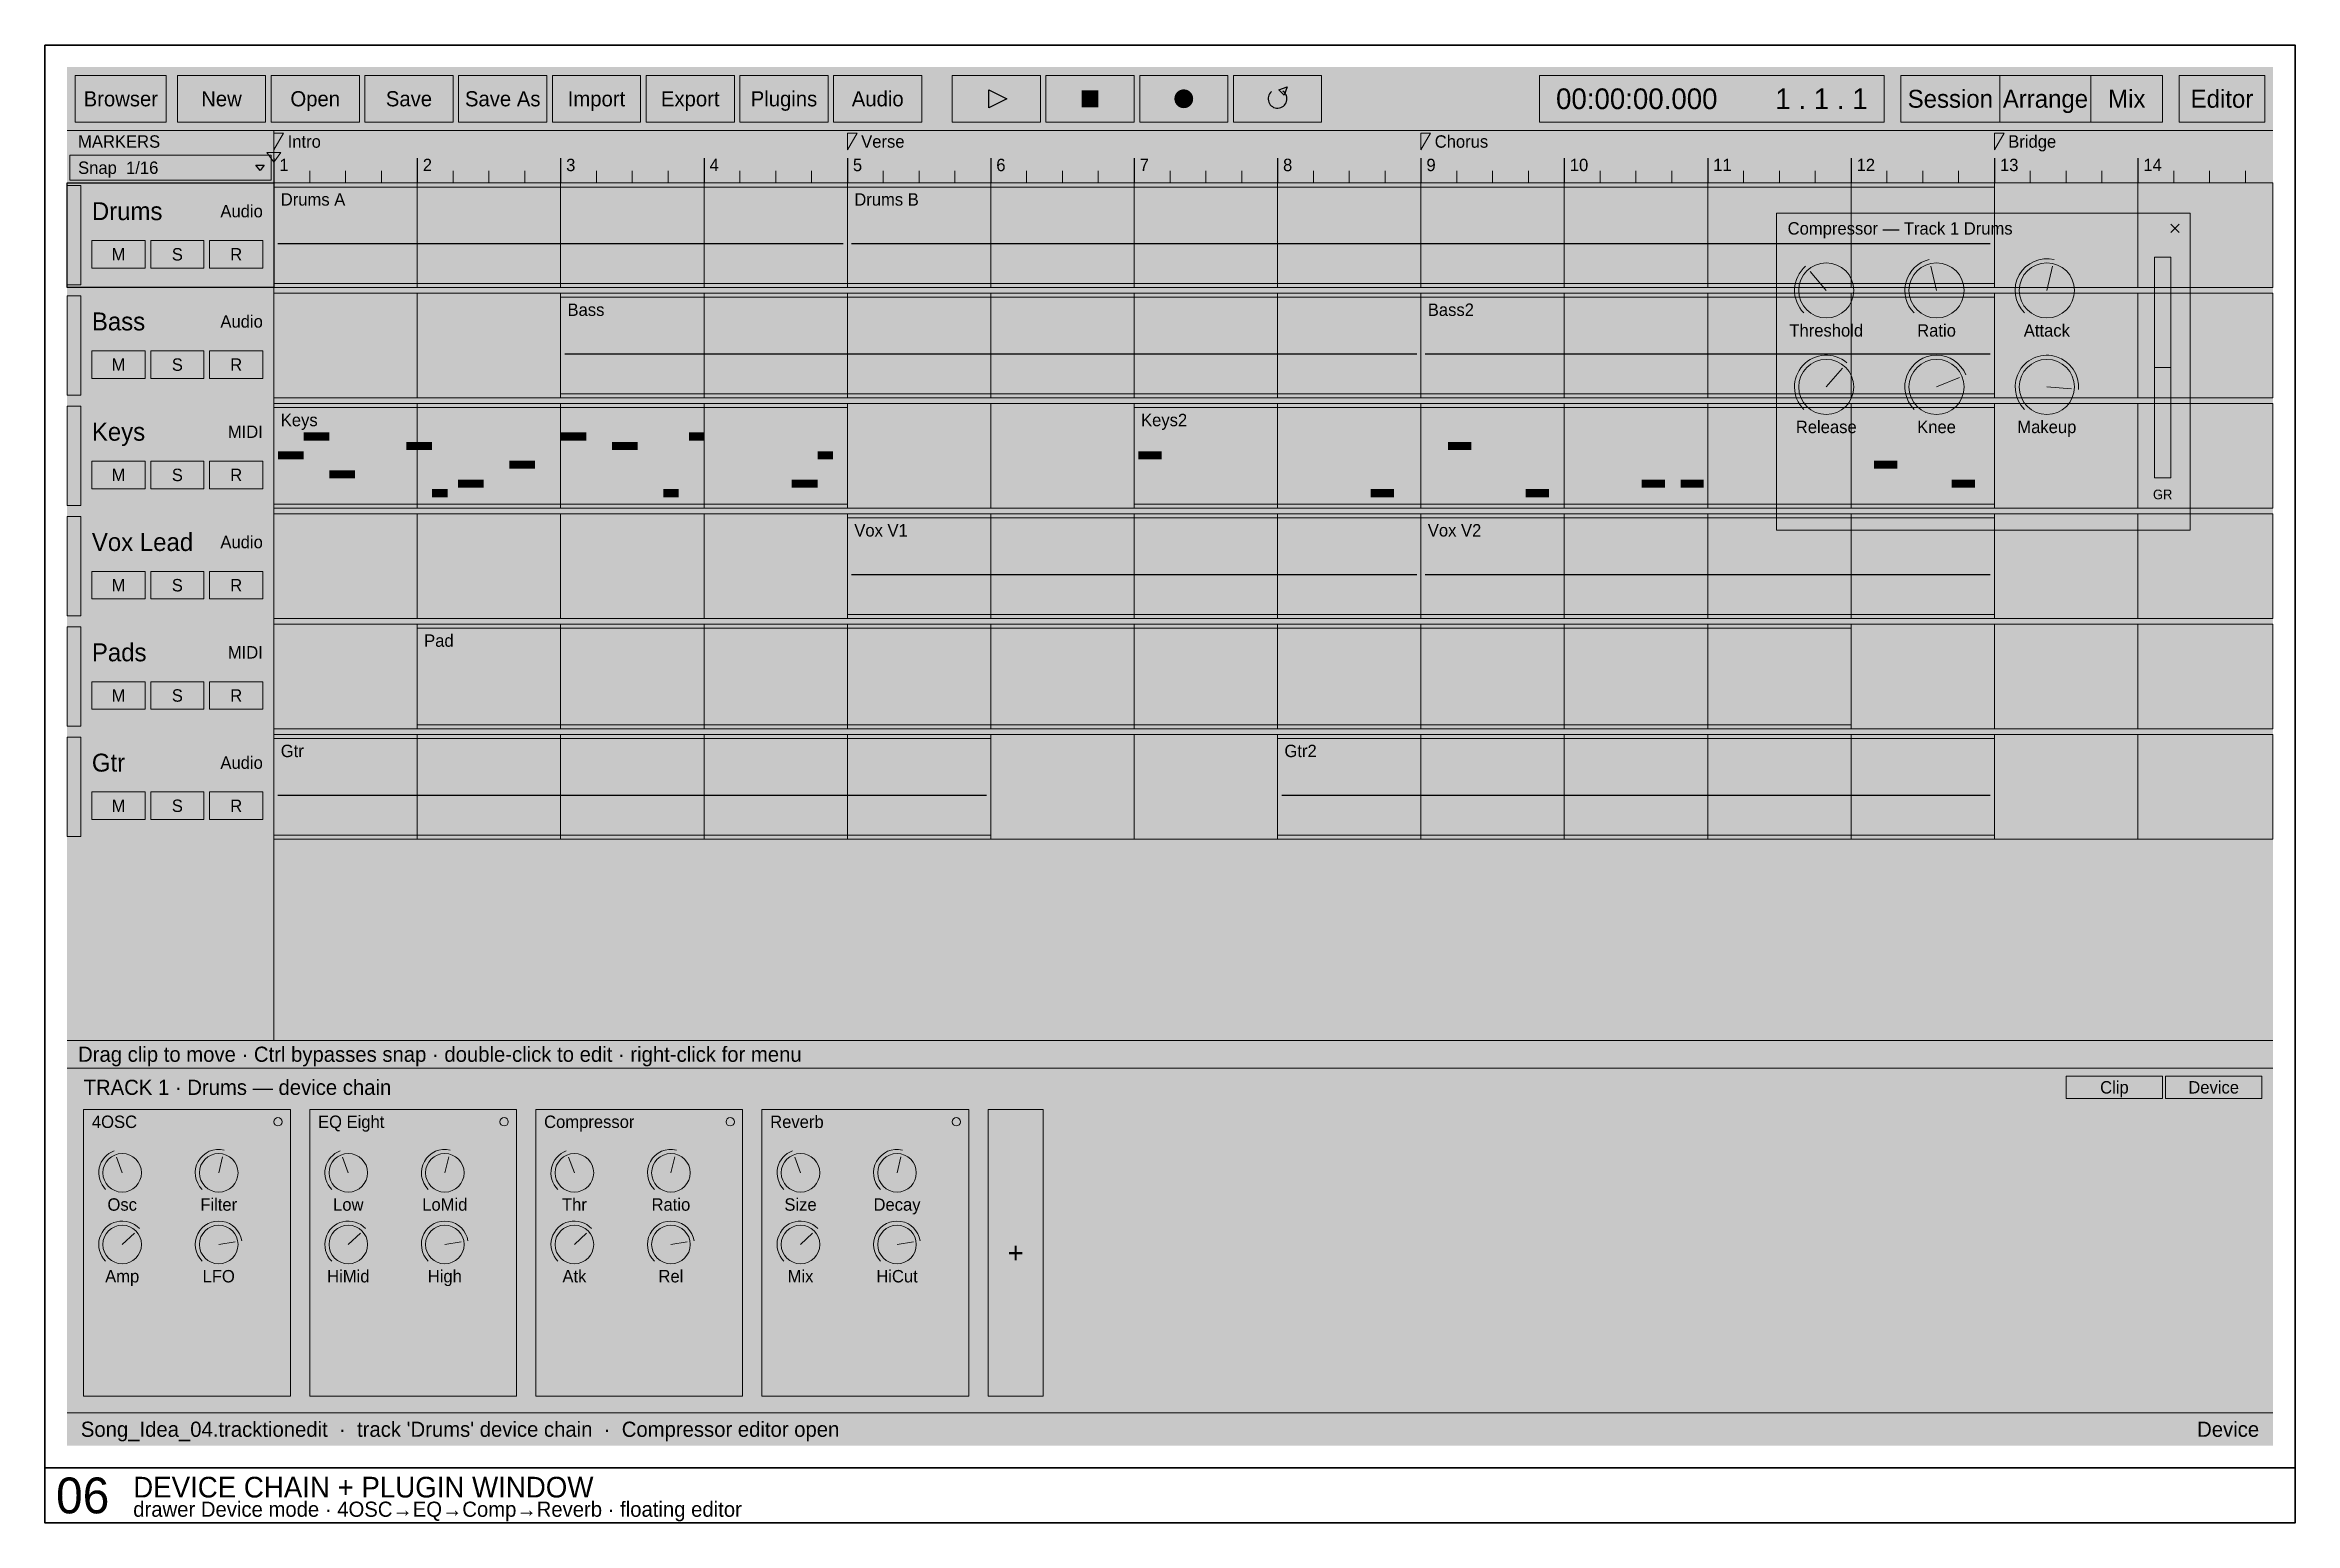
# Model space of a CAD drawing. Extents: x -16 to 3552, y -6016 to 16.
# Drawn here: x -16 to 1616, y -4776 to -3704 of the extents above; entities that cross this region are included whole.
import ezdxf
from ezdxf.enums import TextEntityAlignment as Align

# ---------------------------------------------------------------- set-up
doc = ezdxf.new("R2010")
doc.units = 0
for name, color, linetype, lineweight, true_color in [('FORGE-DIM', 7, 'Continuous', 9, 0x9aa2a8), ('FORGE-SHEET', 7, 'Continuous', 35, 0x9aa2a8), ('UI-ACCENT', 7, 'Continuous', 18, 0xe0902f), ('UI-CLIP', 7, 'Continuous', 13, 0x2d3135), ('UI-GHOST', 7, 'Continuous', 9, 0x555c62), ('UI-HAIRLINE', 7, 'Continuous', 9, 0x34383c), ('UI-RECORD', 7, 'Continuous', 18, 0xe24b4a), ('UI-SELECT', 7, 'Continuous', 25, 0xe0902f)]:
    doc.layers.add(name, color=color, linetype=linetype, lineweight=lineweight, true_color=true_color)
for name, color, linetype, true_color in [('FORGE-TITLE', 7, 'Continuous', 0xd6d9dc), ('UI-METER', 7, 'Continuous', 0x57a963), ('UI-MIDI-NOTE', 7, 'Continuous', 0xe0902f), ('UI-PANEL-BG', 7, 'Continuous', 0x232629), ('UI-RAISED', 7, 'Continuous', 0x2d3135), ('UI-SHELL-BG', 7, 'Continuous', 0x1a1c1e), ('UI-TEXT', 7, 'Continuous', 0xd6d9dc), ('UI-TEXT-SEC', 7, 'Continuous', 0x8a9095), ('UI-WAVEFORM', 7, 'Continuous', 0x707b84)]:
    doc.layers.add(name, color=color, linetype=linetype, true_color=true_color)

msp = doc.modelspace()

# ---------------------------------------------------------------- texts
at = {"layer": 'FORGE-DIM'}
msp.add_text('drawer Device mode · 4OSC→EQ→Comp→Reverb · floating editor', height=11, dxfattribs=at).set_placement((48, -4766), align=Align.MIDDLE_LEFT)
at = {"layer": 'FORGE-TITLE'}
for s, height, p in [('06', 26, (-8, -4756)), ('DEVICE CHAIN + PLUGIN WINDOW', 15, (48, -4750))]:
    msp.add_text(s, height=height, dxfattribs=at).set_placement(p, align=Align.MIDDLE_LEFT)
at = {"layer": 'UI-ACCENT'}
msp.add_text('1 . 1 . 1', height=15, dxfattribs=at).set_placement((1306, -3743), align=Align.MIDDLE_RIGHT)
msp.add_text('4OSC', height=9, dxfattribs=at).set_placement((18, -4485), align=Align.MIDDLE_LEFT)
msp.add_text('+', height=15, dxfattribs=at).set_placement((688, -4580), align=Align.MIDDLE_CENTER)
at = {"layer": 'UI-TEXT'}
for s, height, p in [('Plugins', 11, (520, -3743)), ('Audio', 11, (588, -3743)), ('Session', 13, (1366, -3743)), ('Mix', 13, (1494, -3743)), ('Browser', 11, (39, -3743)), ('New', 11, (112, -3743)), ('Open', 11, (180, -3743)), ('Save', 11, (248, -3743)), ('Save As', 11, (316, -3743)), ('Import', 11, (384, -3743)), ('Export', 11, (452, -3743)), ('M', 9, (37.3, -3855.8)), ('S', 9, (80, -3855.8)), ('R', 9, (122.7, -3855.8)), ('M', 9, (37.3, -3935.8)), ('S', 9, (80, -3935.8)), ('R', 9, (122.7, -3935.8)), ('M', 9, (37.3, -4015.8)), ('S', 9, (80, -4015.8)), ('R', 9, (122.7, -4015.8)), ('M', 9, (37.3, -4095.8)), ('S', 9, (80, -4095.8)), ('R', 9, (122.7, -4095.8)), ('M', 9, (37.3, -4175.8)), ('S', 9, (80, -4175.8)), ('R', 9, (122.7, -4175.8)), ('M', 9, (37.3, -4255.8)), ('S', 9, (80, -4255.8)), ('R', 9, (122.7, -4255.8)), ('Clip', 9, (1485, -4460))]:
    msp.add_text(s, height=height, dxfattribs=at).set_placement(p, align=Align.MIDDLE_CENTER)
for s, height, p in [('00:00:00.000', 15, (1080, -3743)), ('Snap  1/16', 9, (8, -3793)), ('Drums', 13, (18, -3824.5)), ('Drums A', 9, (155, -3816)), ('Drums B', 9, (571, -3816)), ('Compressor — Track 1 Drums', 9, (1248, -3837)), ('Bass', 13, (18, -3904.5)), ('Bass', 9, (363, -3896)), ('Bass2', 9, (987, -3896)), ('Keys', 13, (18, -3984.5)), ('Keys', 9, (155, -3976)), ('Keys2', 9, (779, -3976)), ('Vox Lead', 13, (18, -4064.5)), ('Vox V1', 9, (571, -4056)), ('Vox V2', 9, (987, -4056)), ('Pads', 13, (18, -4144.5)), ('Pad', 9, (259, -4136)), ('Gtr', 13, (18, -4224.5)), ('Gtr', 9, (155, -4216)), ('Gtr2', 9, (883, -4216)), ('EQ Eight', 9, (182, -4485)), ('Compressor', 9, (346, -4485)), ('Reverb', 9, (510, -4485))]:
    msp.add_text(s, height=height, dxfattribs=at).set_placement(p, align=Align.MIDDLE_LEFT)
at = {"layer": 'UI-TEXT', "true_color": 0x241600}
for s, height, p in [('Arrange', 13, (1435, -3743)), ('Editor', 13, (1563, -3743)), ('Device', 9, (1557, -4460))]:
    msp.add_text(s, height=height, dxfattribs=at).set_placement(p, align=Align.MIDDLE_CENTER)
at = {"layer": 'UI-TEXT-SEC'}
for s, height, p in [('MARKERS', 9, (8, -3774)), ('Intro', 9, (160, -3774)), ('Verse', 9, (576, -3774)), ('Chorus', 9, (992, -3774)), ('Bridge', 9, (1408, -3774)), ('1', 9, (154, -3791)), ('2', 9, (258, -3791)), ('3', 9, (362, -3791)), ('4', 9, (466, -3791)), ('5', 9, (570, -3791)), ('6', 9, (674, -3791)), ('7', 9, (778, -3791)), ('8', 9, (882, -3791)), ('9', 9, (986, -3791)), ('10', 9, (1090, -3791)), ('11', 9, (1194, -3791)), ('12', 9, (1298, -3791)), ('13', 9, (1402, -3791)), ('14', 9, (1506, -3791)), ('Drag clip to move · Ctrl bypasses snap · double-click to edit · right-click for menu', 11, (8, -4436)), ('TRACK 1 · Drums — device chain', 11, (12, -4460)), ("Song_Idea_04.tracktionedit  ·  track 'Drums' device chain  ·  Compressor editor open", 11, (10, -4708))]:
    msp.add_text(s, height=height, dxfattribs=at).set_placement(p, align=Align.MIDDLE_LEFT)
for s, height, p in [('Audio', 9, (142, -3824.5)), ('Audio', 9, (142, -3904.5)), ('MIDI', 9, (142, -3984.5)), ('Audio', 9, (142, -4064.5)), ('MIDI', 9, (142, -4144.5)), ('Audio', 9, (142, -4224.5)), ('Device', 11, (1590, -4708))]:
    msp.add_text(s, height=height, dxfattribs=at).set_placement(p, align=Align.MIDDLE_RIGHT)
for s, height, p in [('Threshold', 9, (1276, -3911)), ('Ratio', 9, (1356, -3911)), ('Attack', 9, (1436, -3911)), ('Release', 9, (1276, -3981)), ('Knee', 9, (1356, -3981)), ('Makeup', 9, (1436, -3981)), ('GR', 7, (1520, -4030)), ('Osc', 9, (40, -4545)), ('Filter', 9, (110, -4545)), ('Low', 9, (204, -4545)), ('LoMid', 9, (274, -4545)), ('Thr', 9, (368, -4545)), ('Ratio', 9, (438, -4545)), ('Size', 9, (532, -4545)), ('Decay', 9, (602, -4545)), ('Amp', 9, (40, -4597)), ('LFO', 9, (110, -4597)), ('HiMid', 9, (204, -4597)), ('High', 9, (274, -4597)), ('Atk', 9, (368, -4597)), ('Rel', 9, (438, -4597)), ('Mix', 9, (532, -4597)), ('HiCut', 9, (602, -4597))]:
    msp.add_text(s, height=height, dxfattribs=at).set_placement(p, align=Align.MIDDLE_CENTER)

# ---------------------------------------------------------------- hatches: boundary and pattern name
at = {"layer": 'UI-ACCENT'}
h = msp.add_hatch(color=256, dxfattribs=at)
h.dxf.hatch_style = 1
h.paths.add_polyline_path([(1402, -3726), (1468, -3726), (1468, -3760), (1402, -3760)])
h = msp.add_hatch(color=256, dxfattribs=at)
h.dxf.hatch_style = 1
h.paths.add_polyline_path([(1532, -3726), (1594, -3726), (1594, -3760), (1532, -3760)])
h = msp.add_hatch(color=256, dxfattribs=at)
h.dxf.hatch_style = 1
h.paths.add_polyline_path([(1522, -4452), (1592, -4452), (1592, -4468), (1522, -4468)])
at = {"layer": 'UI-CLIP', "true_color": 0xc86e3c}
h = msp.add_hatch(color=7, dxfattribs=at)
h.dxf.hatch_style = 1
h.paths.add_polyline_path([(0, -3806), (10, -3806), (10, -3878), (0, -3878)])
at = {"layer": 'UI-CLIP', "true_color": 0x222528}
h = msp.add_hatch(color=7, dxfattribs=at)
h.dxf.hatch_style = 1
h.paths.add_polyline_path([(150, -3804), (1600, -3804), (1600, -3880), (150, -3880)])
at = {"layer": 'UI-CLIP', "true_color": 0x79482c}
h = msp.add_hatch(color=7, dxfattribs=at)
h.dxf.hatch_style = 1
h.paths.add_polyline_path([(150, -3807), (566, -3807), (566, -3877), (150, -3877)])
h = msp.add_hatch(color=7, dxfattribs=at)
h.dxf.hatch_style = 1
h.paths.add_polyline_path([(566, -3807), (1398, -3807), (1398, -3877), (566, -3877)])
at = {"layer": 'UI-CLIP', "true_color": 0x08090a}
h = msp.add_hatch(color=7, dxfattribs=at)
h.dxf.hatch_style = 1
h.paths.add_polyline_path([(1237, -3823), (1543, -3823), (1543, -4059), (1237, -4059)])
at = {"layer": 'UI-CLIP', "true_color": 0x222528}
h = msp.add_hatch(color=7, dxfattribs=at)
h.dxf.hatch_style = 1
h.paths.add_polyline_path([(150, -3884), (1600, -3884), (1600, -3960), (150, -3960)])
at = {"layer": 'UI-CLIP', "true_color": 0x4e9aa6}
h = msp.add_hatch(color=7, dxfattribs=at)
h.dxf.hatch_style = 1
h.paths.add_polyline_path([(0, -3886), (10, -3886), (10, -3958), (0, -3958)])
at = {"layer": 'UI-CLIP', "true_color": 0x366067}
h = msp.add_hatch(color=7, dxfattribs=at)
h.dxf.hatch_style = 1
h.paths.add_polyline_path([(358, -3887), (982, -3887), (982, -3957), (358, -3957)])
h = msp.add_hatch(color=7, dxfattribs=at)
h.dxf.hatch_style = 1
h.paths.add_polyline_path([(982, -3887), (1398, -3887), (1398, -3957), (982, -3957)])
at = {"layer": 'UI-CLIP', "true_color": 0x222528}
h = msp.add_hatch(color=7, dxfattribs=at)
h.dxf.hatch_style = 1
h.paths.add_polyline_path([(150, -3964), (1600, -3964), (1600, -4040), (150, -4040)])
at = {"layer": 'UI-CLIP', "true_color": 0x9a6fb0}
h = msp.add_hatch(color=7, dxfattribs=at)
h.dxf.hatch_style = 1
h.paths.add_polyline_path([(0, -3966), (10, -3966), (10, -4038), (0, -4038)])
at = {"layer": 'UI-CLIP', "true_color": 0x6d624c}
h = msp.add_hatch(color=7, dxfattribs=at)
h.dxf.hatch_style = 1
h.paths.add_polyline_path([(150, -3967), (566, -3967), (566, -4037), (150, -4037)])
h = msp.add_hatch(color=7, dxfattribs=at)
h.dxf.hatch_style = 1
h.paths.add_polyline_path([(774, -3967), (1398, -3967), (1398, -4037), (774, -4037)])
at = {"layer": 'UI-CLIP', "true_color": 0x6fa855}
h = msp.add_hatch(color=7, dxfattribs=at)
h.dxf.hatch_style = 1
h.paths.add_polyline_path([(0, -4046), (10, -4046), (10, -4118), (0, -4118)])
at = {"layer": 'UI-CLIP', "true_color": 0x222528}
h = msp.add_hatch(color=7, dxfattribs=at)
h.dxf.hatch_style = 1
h.paths.add_polyline_path([(150, -4044), (1600, -4044), (1600, -4120), (150, -4120)])
at = {"layer": 'UI-CLIP', "true_color": 0x48683a}
h = msp.add_hatch(color=7, dxfattribs=at)
h.dxf.hatch_style = 1
h.paths.add_polyline_path([(566, -4047), (982, -4047), (982, -4117), (566, -4117)])
h = msp.add_hatch(color=7, dxfattribs=at)
h.dxf.hatch_style = 1
h.paths.add_polyline_path([(982, -4047), (1398, -4047), (1398, -4117), (982, -4117)])
at = {"layer": 'UI-CLIP', "true_color": 0xc95b6b}
h = msp.add_hatch(color=7, dxfattribs=at)
h.dxf.hatch_style = 1
h.paths.add_polyline_path([(0, -4126), (10, -4126), (10, -4198), (0, -4198)])
at = {"layer": 'UI-CLIP', "true_color": 0x222528}
h = msp.add_hatch(color=7, dxfattribs=at)
h.dxf.hatch_style = 1
h.paths.add_polyline_path([(150, -4124), (1600, -4124), (1600, -4200), (150, -4200)])
at = {"layer": 'UI-CLIP', "true_color": 0x4a7942}
h = msp.add_hatch(color=7, dxfattribs=at)
h.dxf.hatch_style = 1
h.paths.add_polyline_path([(254, -4127), (1294, -4127), (1294, -4197), (254, -4197)])
at = {"layer": 'UI-CLIP', "true_color": 0x5a86c4}
h = msp.add_hatch(color=7, dxfattribs=at)
h.dxf.hatch_style = 1
h.paths.add_polyline_path([(0, -4206), (10, -4206), (10, -4278), (0, -4278)])
at = {"layer": 'UI-CLIP', "true_color": 0x222528}
h = msp.add_hatch(color=7, dxfattribs=at)
h.dxf.hatch_style = 1
h.paths.add_polyline_path([(150, -4204), (1600, -4204), (1600, -4280), (150, -4280)])
at = {"layer": 'UI-CLIP', "true_color": 0x3d5577}
h = msp.add_hatch(color=7, dxfattribs=at)
h.dxf.hatch_style = 1
h.paths.add_polyline_path([(150, -4207), (670, -4207), (670, -4277), (150, -4277)])
h = msp.add_hatch(color=7, dxfattribs=at)
h.dxf.hatch_style = 1
h.paths.add_polyline_path([(878, -4207), (1398, -4207), (1398, -4277), (878, -4277)])
at = {"layer": 'UI-METER', "true_color": 0x57a963}
h = msp.add_hatch(color=7, dxfattribs=at)
h.dxf.hatch_style = 1
h.paths.add_polyline_path([(1515, -3954), (1525, -3954), (1525, -4018), (1515, -4018)])
at = {"layer": 'UI-MIDI-NOTE', "true_color": 0xeac68a}
h = msp.add_hatch(color=7, dxfattribs=at)
h.dxf.hatch_style = 1
h.paths.add_polyline_path([(171.6, -3985), (190.3, -3985), (190.3, -3990.9), (171.6, -3990.9)])
h = msp.add_hatch(color=7, dxfattribs=at)
h.dxf.hatch_style = 1
h.paths.add_polyline_path([(227.5, -3991.9), (253.6, -3991.9), (253.6, -3997.7), (227.5, -3997.7)])
h = msp.add_hatch(color=7, dxfattribs=at)
h.dxf.hatch_style = 1
h.paths.add_polyline_path([(246.2, -3991.9), (264.8, -3991.9), (264.8, -3997.7), (246.2, -3997.7)])
h = msp.add_hatch(color=7, dxfattribs=at)
h.dxf.hatch_style = 1
h.paths.add_polyline_path([(302.1, -3985), (328.2, -3985), (328.2, -3990.9), (302.1, -3990.9)])
h = msp.add_hatch(color=7, dxfattribs=at)
h.dxf.hatch_style = 1
h.paths.add_polyline_path([(339.4, -3985), (365.5, -3985), (365.5, -3990.9), (339.4, -3990.9)])
h = msp.add_hatch(color=7, dxfattribs=at)
h.dxf.hatch_style = 1
h.paths.add_polyline_path([(358, -3985), (376.6, -3985), (376.6, -3990.9), (358, -3990.9)])
h = msp.add_hatch(color=7, dxfattribs=at)
h.dxf.hatch_style = 1
h.paths.add_polyline_path([(376.6, -3991.9), (402.7, -3991.9), (402.7, -3997.7), (376.6, -3997.7)])
h = msp.add_hatch(color=7, dxfattribs=at)
h.dxf.hatch_style = 1
h.paths.add_polyline_path([(395.3, -3991.9), (413.9, -3991.9), (413.9, -3997.7), (395.3, -3997.7)])
h = msp.add_hatch(color=7, dxfattribs=at)
h.dxf.hatch_style = 1
h.paths.add_polyline_path([(451.2, -3985), (462.4, -3985), (462.4, -3990.9), (451.2, -3990.9)])
h = msp.add_hatch(color=7, dxfattribs=at)
h.dxf.hatch_style = 1
h.paths.add_polyline_path([(507.1, -3985), (533.2, -3985), (533.2, -3990.9), (507.1, -3990.9)])
h = msp.add_hatch(color=7, dxfattribs=at)
h.dxf.hatch_style = 1
h.paths.add_polyline_path([(833.2, -3991.9), (861.3, -3991.9), (861.3, -3997.7), (833.2, -3997.7)])
h = msp.add_hatch(color=7, dxfattribs=at)
h.dxf.hatch_style = 1
h.paths.add_polyline_path([(861.3, -3991.9), (900.6, -3991.9), (900.6, -3997.7), (861.3, -3997.7)])
h = msp.add_hatch(color=7, dxfattribs=at)
h.dxf.hatch_style = 1
h.paths.add_polyline_path([(1001.7, -3991.9), (1018.6, -3991.9), (1018.6, -3997.7), (1001.7, -3997.7)])
h = msp.add_hatch(color=7, dxfattribs=at)
h.dxf.hatch_style = 1
h.paths.add_polyline_path([(1226.5, -3985), (1265.8, -3985), (1265.8, -3990.9), (1226.5, -3990.9)])
h = msp.add_hatch(color=7, dxfattribs=at)
h.dxf.hatch_style = 1
h.paths.add_polyline_path([(1254.5, -3985), (1282.6, -3985), (1282.6, -3990.9), (1254.5, -3990.9)])
h = msp.add_hatch(color=7, dxfattribs=at)
h.dxf.hatch_style = 1
h.paths.add_polyline_path([(153, -3998.7), (171.6, -3998.7), (171.6, -4004.6), (153, -4004.6)])
h = msp.add_hatch(color=7, dxfattribs=at)
h.dxf.hatch_style = 1
h.paths.add_polyline_path([(190.3, -4012.4), (208.9, -4012.4), (208.9, -4018.3), (190.3, -4018.3)])
h = msp.add_hatch(color=7, dxfattribs=at)
h.dxf.hatch_style = 1
h.paths.add_polyline_path([(320.7, -4005.6), (339.4, -4005.6), (339.4, -4011.4), (320.7, -4011.4)])
h = msp.add_hatch(color=7, dxfattribs=at)
h.dxf.hatch_style = 1
h.paths.add_polyline_path([(488.5, -3998.7), (514.5, -3998.7), (514.5, -4004.6), (488.5, -4004.6)])
h = msp.add_hatch(color=7, dxfattribs=at)
h.dxf.hatch_style = 1
h.paths.add_polyline_path([(544.4, -3998.7), (555.5, -3998.7), (555.5, -4004.6), (544.4, -4004.6)])
h = msp.add_hatch(color=7, dxfattribs=at)
h.dxf.hatch_style = 1
h.paths.add_polyline_path([(777, -3998.7), (793.9, -3998.7), (793.9, -4004.6), (777, -4004.6)])
h = msp.add_hatch(color=7, dxfattribs=at)
h.dxf.hatch_style = 1
h.paths.add_polyline_path([(805.1, -4005.6), (844.4, -4005.6), (844.4, -4011.4), (805.1, -4011.4)])
h = msp.add_hatch(color=7, dxfattribs=at)
h.dxf.hatch_style = 1
h.paths.add_polyline_path([(889.4, -4012.4), (928.7, -4012.4), (928.7, -4018.3), (889.4, -4018.3)])
h = msp.add_hatch(color=7, dxfattribs=at)
h.dxf.hatch_style = 1
h.paths.add_polyline_path([(917.5, -4005.6), (956.8, -4005.6), (956.8, -4011.4), (917.5, -4011.4)])
h = msp.add_hatch(color=7, dxfattribs=at)
h.dxf.hatch_style = 1
h.paths.add_polyline_path([(1029.8, -4012.4), (1069.1, -4012.4), (1069.1, -4018.3), (1029.8, -4018.3)])
h = msp.add_hatch(color=7, dxfattribs=at)
h.dxf.hatch_style = 1
h.paths.add_polyline_path([(1198.4, -4012.4), (1237.7, -4012.4), (1237.7, -4018.3), (1198.4, -4018.3)])
h = msp.add_hatch(color=7, dxfattribs=at)
h.dxf.hatch_style = 1
h.paths.add_polyline_path([(1282.6, -3998.7), (1322, -3998.7), (1322, -4004.6), (1282.6, -4004.6)])
h = msp.add_hatch(color=7, dxfattribs=at)
h.dxf.hatch_style = 1
h.paths.add_polyline_path([(1310.7, -4005.6), (1327.6, -4005.6), (1327.6, -4011.4), (1310.7, -4011.4)])
h = msp.add_hatch(color=7, dxfattribs=at)
h.dxf.hatch_style = 1
h.paths.add_polyline_path([(1338.8, -4012.4), (1366.9, -4012.4), (1366.9, -4018.3), (1338.8, -4018.3)])
h = msp.add_hatch(color=7, dxfattribs=at)
h.dxf.hatch_style = 1
h.paths.add_polyline_path([(208.9, -4019.3), (235, -4019.3), (235, -4025.1), (208.9, -4025.1)])
h = msp.add_hatch(color=7, dxfattribs=at)
h.dxf.hatch_style = 1
h.paths.add_polyline_path([(264.8, -4026.1), (276, -4026.1), (276, -4032), (264.8, -4032)])
h = msp.add_hatch(color=7, dxfattribs=at)
h.dxf.hatch_style = 1
h.paths.add_polyline_path([(283.5, -4019.3), (302.1, -4019.3), (302.1, -4025.1), (283.5, -4025.1)])
h = msp.add_hatch(color=7, dxfattribs=at)
h.dxf.hatch_style = 1
h.paths.add_polyline_path([(413.9, -4019.3), (440, -4019.3), (440, -4025.1), (413.9, -4025.1)])
h = msp.add_hatch(color=7, dxfattribs=at)
h.dxf.hatch_style = 1
h.paths.add_polyline_path([(432.5, -4026.1), (443.7, -4026.1), (443.7, -4032), (432.5, -4032)])
h = msp.add_hatch(color=7, dxfattribs=at)
h.dxf.hatch_style = 1
h.paths.add_polyline_path([(469.8, -4019.3), (495.9, -4019.3), (495.9, -4025.1), (469.8, -4025.1)])
h = msp.add_hatch(color=7, dxfattribs=at)
h.dxf.hatch_style = 1
h.paths.add_polyline_path([(525.7, -4019.3), (544.4, -4019.3), (544.4, -4025.1), (525.7, -4025.1)])
h = msp.add_hatch(color=7, dxfattribs=at)
h.dxf.hatch_style = 1
h.paths.add_polyline_path([(945.5, -4026.1), (962.4, -4026.1), (962.4, -4032), (945.5, -4032)])
h = msp.add_hatch(color=7, dxfattribs=at)
h.dxf.hatch_style = 1
h.paths.add_polyline_path([(973.6, -4019.3), (1001.7, -4019.3), (1001.7, -4025.1), (973.6, -4025.1)])
h = msp.add_hatch(color=7, dxfattribs=at)
h.dxf.hatch_style = 1
h.paths.add_polyline_path([(1057.9, -4026.1), (1074.8, -4026.1), (1074.8, -4032), (1057.9, -4032)])
h = msp.add_hatch(color=7, dxfattribs=at)
h.dxf.hatch_style = 1
h.paths.add_polyline_path([(1086, -4026.1), (1114.1, -4026.1), (1114.1, -4032), (1086, -4032)])
h = msp.add_hatch(color=7, dxfattribs=at)
h.dxf.hatch_style = 1
h.paths.add_polyline_path([(1114.1, -4019.3), (1142.2, -4019.3), (1142.2, -4025.1), (1114.1, -4025.1)])
h = msp.add_hatch(color=7, dxfattribs=at)
h.dxf.hatch_style = 1
h.paths.add_polyline_path([(1142.2, -4019.3), (1159, -4019.3), (1159, -4025.1), (1142.2, -4025.1)])
h = msp.add_hatch(color=7, dxfattribs=at)
h.dxf.hatch_style = 1
h.paths.add_polyline_path([(1170.3, -4019.3), (1187.1, -4019.3), (1187.1, -4025.1), (1170.3, -4025.1)])
h = msp.add_hatch(color=7, dxfattribs=at)
h.dxf.hatch_style = 1
h.paths.add_polyline_path([(1366.9, -4019.3), (1383.8, -4019.3), (1383.8, -4025.1), (1366.9, -4025.1)])
h = msp.add_hatch(color=7, dxfattribs=at)
h.dxf.hatch_style = 1
h.paths.add_polyline_path([(304, -4158.7), (332.2, -4158.7), (332.2, -4164.6), (304, -4164.6)])
h = msp.add_hatch(color=7, dxfattribs=at)
h.dxf.hatch_style = 1
h.paths.add_polyline_path([(398, -4151.9), (463.8, -4151.9), (463.8, -4157.7), (398, -4157.7)])
h = msp.add_hatch(color=7, dxfattribs=at)
h.dxf.hatch_style = 1
h.paths.add_polyline_path([(445, -4151.9), (473.2, -4151.9), (473.2, -4157.7), (445, -4157.7)])
h = msp.add_hatch(color=7, dxfattribs=at)
h.dxf.hatch_style = 1
h.paths.add_polyline_path([(633, -4158.7), (698.8, -4158.7), (698.8, -4164.6), (633, -4164.6)])
h = msp.add_hatch(color=7, dxfattribs=at)
h.dxf.hatch_style = 1
h.paths.add_polyline_path([(727, -4151.9), (755.2, -4151.9), (755.2, -4157.7), (727, -4157.7)])
h = msp.add_hatch(color=7, dxfattribs=at)
h.dxf.hatch_style = 1
h.paths.add_polyline_path([(774, -4158.7), (839.8, -4158.7), (839.8, -4164.6), (774, -4164.6)])
h = msp.add_hatch(color=7, dxfattribs=at)
h.dxf.hatch_style = 1
h.paths.add_polyline_path([(1056, -4151.9), (1121.8, -4151.9), (1121.8, -4157.7), (1056, -4157.7)])
h = msp.add_hatch(color=7, dxfattribs=at)
h.dxf.hatch_style = 1
h.paths.add_polyline_path([(1197, -4151.9), (1244, -4151.9), (1244, -4157.7), (1197, -4157.7)])
h = msp.add_hatch(color=7, dxfattribs=at)
h.dxf.hatch_style = 1
h.paths.add_polyline_path([(257, -4165.6), (322.8, -4165.6), (322.8, -4171.4), (257, -4171.4)])
h = msp.add_hatch(color=7, dxfattribs=at)
h.dxf.hatch_style = 1
h.paths.add_polyline_path([(539, -4172.4), (604.8, -4172.4), (604.8, -4178.3), (539, -4178.3)])
h = msp.add_hatch(color=7, dxfattribs=at)
h.dxf.hatch_style = 1
h.paths.add_polyline_path([(586, -4165.6), (614.2, -4165.6), (614.2, -4171.4), (586, -4171.4)])
h = msp.add_hatch(color=7, dxfattribs=at)
h.dxf.hatch_style = 1
h.paths.add_polyline_path([(821, -4165.6), (849.2, -4165.6), (849.2, -4171.4), (821, -4171.4)])
h = msp.add_hatch(color=7, dxfattribs=at)
h.dxf.hatch_style = 1
h.paths.add_polyline_path([(915, -4172.4), (943.2, -4172.4), (943.2, -4178.3), (915, -4178.3)])
h = msp.add_hatch(color=7, dxfattribs=at)
h.dxf.hatch_style = 1
h.paths.add_polyline_path([(962, -4172.4), (1009, -4172.4), (1009, -4178.3), (962, -4178.3)])
h = msp.add_hatch(color=7, dxfattribs=at)
h.dxf.hatch_style = 1
h.paths.add_polyline_path([(351, -4179.3), (398, -4179.3), (398, -4185.1), (351, -4185.1)])
h = msp.add_hatch(color=7, dxfattribs=at)
h.dxf.hatch_style = 1
h.paths.add_polyline_path([(492, -4179.3), (539, -4179.3), (539, -4185.1), (492, -4185.1)])
h = msp.add_hatch(color=7, dxfattribs=at)
h.dxf.hatch_style = 1
h.paths.add_polyline_path([(680, -4179.3), (708.2, -4179.3), (708.2, -4185.1), (680, -4185.1)])
h = msp.add_hatch(color=7, dxfattribs=at)
h.dxf.hatch_style = 1
h.paths.add_polyline_path([(868, -4179.3), (933.8, -4179.3), (933.8, -4185.1), (868, -4185.1)])
h = msp.add_hatch(color=7, dxfattribs=at)
h.dxf.hatch_style = 1
h.paths.add_polyline_path([(1009, -4179.3), (1074.8, -4179.3), (1074.8, -4185.1), (1009, -4185.1)])
h = msp.add_hatch(color=7, dxfattribs=at)
h.dxf.hatch_style = 1
h.paths.add_polyline_path([(1103, -4186.1), (1150, -4186.1), (1150, -4192), (1103, -4192)])
h = msp.add_hatch(color=7, dxfattribs=at)
h.dxf.hatch_style = 1
h.paths.add_polyline_path([(1150, -4186.1), (1197, -4186.1), (1197, -4192), (1150, -4192)])
h = msp.add_hatch(color=7, dxfattribs=at)
h.dxf.hatch_style = 1
h.paths.add_polyline_path([(1244, -4179.3), (1291, -4179.3), (1291, -4185.1), (1244, -4185.1)])
at = {"layer": 'UI-PANEL-BG'}
h = msp.add_hatch(color=256, dxfattribs=at)
h.dxf.hatch_style = 1
h.paths.add_polyline_path([(0, -3720), (1600, -3720), (1600, -3766), (0, -3766)])
h = msp.add_hatch(color=256, dxfattribs=at)
h.dxf.hatch_style = 1
h.paths.add_polyline_path([(0, -3766), (1600, -3766), (1600, -3782), (0, -3782)])
h = msp.add_hatch(color=256, dxfattribs=at)
h.dxf.hatch_style = 1
h.paths.add_polyline_path([(0, -3782), (1600, -3782), (1600, -3804), (0, -3804)])
h = msp.add_hatch(color=256, dxfattribs=at)
h.dxf.hatch_style = 1
h.paths.add_polyline_path([(0, -3804), (150, -3804), (150, -3880), (0, -3880)])
h = msp.add_hatch(color=256, dxfattribs=at)
h.dxf.hatch_style = 1
h.paths.add_polyline_path([(1240, -3826), (1540, -3826), (1540, -4056), (1240, -4056)])
h = msp.add_hatch(color=256, dxfattribs=at)
h.dxf.hatch_style = 1
h.paths.add_polyline_path([(1514, -3858), (1526, -3858), (1526, -4018), (1514, -4018)])
h = msp.add_hatch(color=256, dxfattribs=at)
h.dxf.hatch_style = 1
h.paths.add_polyline_path([(0, -3884), (150, -3884), (150, -3960), (0, -3960)])
h = msp.add_hatch(color=256, dxfattribs=at)
h.dxf.hatch_style = 1
h.paths.add_polyline_path([(0, -3964), (150, -3964), (150, -4040), (0, -4040)])
h = msp.add_hatch(color=256, dxfattribs=at)
h.dxf.hatch_style = 1
h.paths.add_polyline_path([(0, -4044), (150, -4044), (150, -4120), (0, -4120)])
h = msp.add_hatch(color=256, dxfattribs=at)
h.dxf.hatch_style = 1
h.paths.add_polyline_path([(0, -4124), (150, -4124), (150, -4200), (0, -4200)])
h = msp.add_hatch(color=256, dxfattribs=at)
h.dxf.hatch_style = 1
h.paths.add_polyline_path([(0, -4204), (150, -4204), (150, -4280), (0, -4280)])
h = msp.add_hatch(color=256, dxfattribs=at)
h.dxf.hatch_style = 1
h.paths.add_polyline_path([(0, -4426), (1600, -4426), (1600, -4446), (0, -4446)])
h = msp.add_hatch(color=256, dxfattribs=at)
h.dxf.hatch_style = 1
h.paths.add_polyline_path([(0, -4446), (1600, -4446), (1600, -4696), (0, -4696)])
h = msp.add_hatch(color=256, dxfattribs=at)
h.dxf.hatch_style = 1
h.paths.add_polyline_path([(12, -4476), (162, -4476), (162, -4494), (12, -4494)])
h = msp.add_hatch(color=256, dxfattribs=at)
h.dxf.hatch_style = 1
h.paths.add_polyline_path([(176, -4476), (326, -4476), (326, -4494), (176, -4494)])
h = msp.add_hatch(color=256, dxfattribs=at)
h.dxf.hatch_style = 1
h.paths.add_polyline_path([(340, -4476), (490, -4476), (490, -4494), (340, -4494)])
h = msp.add_hatch(color=256, dxfattribs=at)
h.dxf.hatch_style = 1
h.paths.add_polyline_path([(504, -4476), (654, -4476), (654, -4494), (504, -4494)])
h = msp.add_hatch(color=256, dxfattribs=at)
h.dxf.hatch_style = 1
h.paths.add_polyline_path([(0, -4696), (1600, -4696), (1600, -4720), (0, -4720)])
at = {"layer": 'UI-RAISED'}
h = msp.add_hatch(color=256, dxfattribs=at)
h.dxf.hatch_style = 1
h.paths.add_polyline_path([(6, -3726), (72, -3726), (72, -3760), (6, -3760)])
h = msp.add_hatch(color=256, dxfattribs=at)
h.dxf.hatch_style = 1
h.paths.add_polyline_path([(80, -3726), (144, -3726), (144, -3760), (80, -3760)])
h = msp.add_hatch(color=256, dxfattribs=at)
h.dxf.hatch_style = 1
h.paths.add_polyline_path([(148, -3726), (212, -3726), (212, -3760), (148, -3760)])
h = msp.add_hatch(color=256, dxfattribs=at)
h.dxf.hatch_style = 1
h.paths.add_polyline_path([(216, -3726), (280, -3726), (280, -3760), (216, -3760)])
h = msp.add_hatch(color=256, dxfattribs=at)
h.dxf.hatch_style = 1
h.paths.add_polyline_path([(284, -3726), (348, -3726), (348, -3760), (284, -3760)])
h = msp.add_hatch(color=256, dxfattribs=at)
h.dxf.hatch_style = 1
h.paths.add_polyline_path([(352, -3726), (416, -3726), (416, -3760), (352, -3760)])
h = msp.add_hatch(color=256, dxfattribs=at)
h.dxf.hatch_style = 1
h.paths.add_polyline_path([(420, -3726), (484, -3726), (484, -3760), (420, -3760)])
h = msp.add_hatch(color=256, dxfattribs=at)
h.dxf.hatch_style = 1
h.paths.add_polyline_path([(488, -3726), (552, -3726), (552, -3760), (488, -3760)])
h = msp.add_hatch(color=256, dxfattribs=at)
h.dxf.hatch_style = 1
h.paths.add_polyline_path([(556, -3726), (620, -3726), (620, -3760), (556, -3760)])
h = msp.add_hatch(color=256, dxfattribs=at)
h.dxf.hatch_style = 1
h.paths.add_polyline_path([(642, -3726), (706, -3726), (706, -3760), (642, -3760)])
h = msp.add_hatch(color=256, dxfattribs=at)
h.dxf.hatch_style = 1
h.paths.add_polyline_path([(710, -3726), (774, -3726), (774, -3760), (710, -3760)])
h = msp.add_hatch(color=256, dxfattribs=at)
h.dxf.hatch_style = 1
h.paths.add_polyline_path([(778, -3726), (842, -3726), (842, -3760), (778, -3760)])
h = msp.add_hatch(color=256, dxfattribs=at)
h.dxf.hatch_style = 1
h.paths.add_polyline_path([(846, -3726), (910, -3726), (910, -3760), (846, -3760)])
h = msp.add_hatch(color=256, dxfattribs=at)
h.dxf.hatch_style = 1
h.paths.add_polyline_path([(1068, -3726), (1318, -3726), (1318, -3760), (1068, -3760)])
h = msp.add_hatch(color=256, dxfattribs=at)
h.dxf.hatch_style = 1
h.paths.add_polyline_path([(1330, -3726), (1402, -3726), (1402, -3760), (1330, -3760)])
h = msp.add_hatch(color=256, dxfattribs=at)
h.dxf.hatch_style = 1
h.paths.add_polyline_path([(1468, -3726), (1520, -3726), (1520, -3760), (1468, -3760)])
h = msp.add_hatch(color=256, dxfattribs=at)
h.dxf.hatch_style = 1
h.paths.add_polyline_path([(2, -3784), (148, -3784), (148, -3802), (2, -3802)])
h = msp.add_hatch(color=256, dxfattribs=at)
h.dxf.hatch_style = 1
h.paths.add_polyline_path([(1240, -3826), (1540, -3826), (1540, -3848), (1240, -3848)])
h = msp.add_hatch(color=256, dxfattribs=at)
h.dxf.hatch_style = 1
h.paths.add_polyline_path([(18, -3845.8), (56.7, -3845.8), (56.7, -3865.8), (18, -3865.8)])
h = msp.add_hatch(color=256, dxfattribs=at)
h.dxf.hatch_style = 1
h.paths.add_polyline_path([(60.7, -3845.8), (99.3, -3845.8), (99.3, -3865.8), (60.7, -3865.8)])
h = msp.add_hatch(color=256, dxfattribs=at)
h.dxf.hatch_style = 1
h.paths.add_polyline_path([(103.3, -3845.8), (142, -3845.8), (142, -3865.8), (103.3, -3865.8)])
h = msp.add_hatch(color=256, dxfattribs=at)
h.dxf.hatch_style = 1
edge = h.paths.add_edge_path()
edge.add_arc((1276, -3882), 20, 0, 360)
h = msp.add_hatch(color=256, dxfattribs=at)
h.dxf.hatch_style = 1
edge = h.paths.add_edge_path()
edge.add_arc((1356, -3882), 20, 0, 360)
h = msp.add_hatch(color=256, dxfattribs=at)
h.dxf.hatch_style = 1
edge = h.paths.add_edge_path()
edge.add_arc((1436, -3882), 20, 0, 360)
h = msp.add_hatch(color=256, dxfattribs=at)
h.dxf.hatch_style = 1
h.paths.add_polyline_path([(18, -3925.8), (56.7, -3925.8), (56.7, -3945.8), (18, -3945.8)])
h = msp.add_hatch(color=256, dxfattribs=at)
h.dxf.hatch_style = 1
h.paths.add_polyline_path([(60.7, -3925.8), (99.3, -3925.8), (99.3, -3945.8), (60.7, -3945.8)])
h = msp.add_hatch(color=256, dxfattribs=at)
h.dxf.hatch_style = 1
h.paths.add_polyline_path([(103.3, -3925.8), (142, -3925.8), (142, -3945.8), (103.3, -3945.8)])
h = msp.add_hatch(color=256, dxfattribs=at)
h.dxf.hatch_style = 1
edge = h.paths.add_edge_path()
edge.add_arc((1276, -3952), 20, 0, 360)
h = msp.add_hatch(color=256, dxfattribs=at)
h.dxf.hatch_style = 1
edge = h.paths.add_edge_path()
edge.add_arc((1356, -3952), 20, 0, 360)
h = msp.add_hatch(color=256, dxfattribs=at)
h.dxf.hatch_style = 1
edge = h.paths.add_edge_path()
edge.add_arc((1436, -3952), 20, 0, 360)
h = msp.add_hatch(color=256, dxfattribs=at)
h.dxf.hatch_style = 1
h.paths.add_polyline_path([(18, -4005.8), (56.7, -4005.8), (56.7, -4025.8), (18, -4025.8)])
h = msp.add_hatch(color=256, dxfattribs=at)
h.dxf.hatch_style = 1
h.paths.add_polyline_path([(60.7, -4005.8), (99.3, -4005.8), (99.3, -4025.8), (60.7, -4025.8)])
h = msp.add_hatch(color=256, dxfattribs=at)
h.dxf.hatch_style = 1
h.paths.add_polyline_path([(103.3, -4005.8), (142, -4005.8), (142, -4025.8), (103.3, -4025.8)])
h = msp.add_hatch(color=256, dxfattribs=at)
h.dxf.hatch_style = 1
h.paths.add_polyline_path([(18, -4085.8), (56.7, -4085.8), (56.7, -4105.8), (18, -4105.8)])
h = msp.add_hatch(color=256, dxfattribs=at)
h.dxf.hatch_style = 1
h.paths.add_polyline_path([(60.7, -4085.8), (99.3, -4085.8), (99.3, -4105.8), (60.7, -4105.8)])
h = msp.add_hatch(color=256, dxfattribs=at)
h.dxf.hatch_style = 1
h.paths.add_polyline_path([(103.3, -4085.8), (142, -4085.8), (142, -4105.8), (103.3, -4105.8)])
h = msp.add_hatch(color=256, dxfattribs=at)
h.dxf.hatch_style = 1
h.paths.add_polyline_path([(18, -4165.8), (56.7, -4165.8), (56.7, -4185.8), (18, -4185.8)])
h = msp.add_hatch(color=256, dxfattribs=at)
h.dxf.hatch_style = 1
h.paths.add_polyline_path([(60.7, -4165.8), (99.3, -4165.8), (99.3, -4185.8), (60.7, -4185.8)])
h = msp.add_hatch(color=256, dxfattribs=at)
h.dxf.hatch_style = 1
h.paths.add_polyline_path([(103.3, -4165.8), (142, -4165.8), (142, -4185.8), (103.3, -4185.8)])
h = msp.add_hatch(color=256, dxfattribs=at)
h.dxf.hatch_style = 1
h.paths.add_polyline_path([(18, -4245.8), (56.7, -4245.8), (56.7, -4265.8), (18, -4265.8)])
h = msp.add_hatch(color=256, dxfattribs=at)
h.dxf.hatch_style = 1
h.paths.add_polyline_path([(60.7, -4245.8), (99.3, -4245.8), (99.3, -4265.8), (60.7, -4265.8)])
h = msp.add_hatch(color=256, dxfattribs=at)
h.dxf.hatch_style = 1
h.paths.add_polyline_path([(103.3, -4245.8), (142, -4245.8), (142, -4265.8), (103.3, -4265.8)])
h = msp.add_hatch(color=256, dxfattribs=at)
h.dxf.hatch_style = 1
h.paths.add_polyline_path([(1450, -4452), (1520, -4452), (1520, -4468), (1450, -4468)])
h = msp.add_hatch(color=256, dxfattribs=at)
h.dxf.hatch_style = 1
h.paths.add_polyline_path([(12, -4476), (162, -4476), (162, -4684), (12, -4684)])
h = msp.add_hatch(color=256, dxfattribs=at)
h.dxf.hatch_style = 1
h.paths.add_polyline_path([(176, -4476), (326, -4476), (326, -4684), (176, -4684)])
h = msp.add_hatch(color=256, dxfattribs=at)
h.dxf.hatch_style = 1
h.paths.add_polyline_path([(340, -4476), (490, -4476), (490, -4684), (340, -4684)])
h = msp.add_hatch(color=256, dxfattribs=at)
h.dxf.hatch_style = 1
h.paths.add_polyline_path([(504, -4476), (654, -4476), (654, -4684), (504, -4684)])
h = msp.add_hatch(color=256, dxfattribs=at)
h.dxf.hatch_style = 1
edge = h.paths.add_edge_path()
edge.add_arc((40, -4522), 14, 0, 360)
h = msp.add_hatch(color=256, dxfattribs=at)
h.dxf.hatch_style = 1
edge = h.paths.add_edge_path()
edge.add_arc((110, -4522), 14, 0, 360)
h = msp.add_hatch(color=256, dxfattribs=at)
h.dxf.hatch_style = 1
edge = h.paths.add_edge_path()
edge.add_arc((204, -4522), 14, 0, 360)
h = msp.add_hatch(color=256, dxfattribs=at)
h.dxf.hatch_style = 1
edge = h.paths.add_edge_path()
edge.add_arc((274, -4522), 14, 0, 360)
h = msp.add_hatch(color=256, dxfattribs=at)
h.dxf.hatch_style = 1
edge = h.paths.add_edge_path()
edge.add_arc((368, -4522), 14, 0, 360)
h = msp.add_hatch(color=256, dxfattribs=at)
h.dxf.hatch_style = 1
edge = h.paths.add_edge_path()
edge.add_arc((438, -4522), 14, 0, 360)
h = msp.add_hatch(color=256, dxfattribs=at)
h.dxf.hatch_style = 1
edge = h.paths.add_edge_path()
edge.add_arc((532, -4522), 14, 0, 360)
h = msp.add_hatch(color=256, dxfattribs=at)
h.dxf.hatch_style = 1
edge = h.paths.add_edge_path()
edge.add_arc((602, -4522), 14, 0, 360)
h = msp.add_hatch(color=256, dxfattribs=at)
h.dxf.hatch_style = 1
edge = h.paths.add_edge_path()
edge.add_arc((40, -4574), 14, 0, 360)
h = msp.add_hatch(color=256, dxfattribs=at)
h.dxf.hatch_style = 1
edge = h.paths.add_edge_path()
edge.add_arc((110, -4574), 14, 0, 360)
h = msp.add_hatch(color=256, dxfattribs=at)
h.dxf.hatch_style = 1
edge = h.paths.add_edge_path()
edge.add_arc((204, -4574), 14, 0, 360)
h = msp.add_hatch(color=256, dxfattribs=at)
h.dxf.hatch_style = 1
edge = h.paths.add_edge_path()
edge.add_arc((274, -4574), 14, 0, 360)
h = msp.add_hatch(color=256, dxfattribs=at)
h.dxf.hatch_style = 1
edge = h.paths.add_edge_path()
edge.add_arc((368, -4574), 14, 0, 360)
h = msp.add_hatch(color=256, dxfattribs=at)
h.dxf.hatch_style = 1
edge = h.paths.add_edge_path()
edge.add_arc((438, -4574), 14, 0, 360)
h = msp.add_hatch(color=256, dxfattribs=at)
h.dxf.hatch_style = 1
edge = h.paths.add_edge_path()
edge.add_arc((532, -4574), 14, 0, 360)
h = msp.add_hatch(color=256, dxfattribs=at)
h.dxf.hatch_style = 1
edge = h.paths.add_edge_path()
edge.add_arc((602, -4574), 14, 0, 360)
at = {"layer": 'UI-RECORD'}
h = msp.add_hatch(color=256, dxfattribs=at)
h.dxf.hatch_style = 1
edge = h.paths.add_edge_path()
edge.add_arc((810, -3743), 6.82, 0, 360)
at = {"layer": 'UI-SHELL-BG'}
h = msp.add_hatch(color=256, dxfattribs=at)
h.dxf.hatch_style = 1
h.paths.add_polyline_path([(0, -3766), (1600, -3766), (1600, -4446), (0, -4446)])
h = msp.add_hatch(color=256, dxfattribs=at)
h.dxf.hatch_style = 1
h.paths.add_polyline_path([(668, -4476), (708, -4476), (708, -4684), (668, -4684)])
at = {"layer": 'UI-TEXT'}
h = msp.add_hatch(color=256, dxfattribs=at)
h.dxf.hatch_style = 1
h.paths.add_polyline_path([(736, -3736.9), (748.1, -3736.9), (748.1, -3749.1), (736, -3749.1)])
at = {"layer": 'UI-WAVEFORM'}
h = msp.add_hatch(color=256, dxfattribs=at)
h.dxf.hatch_style = 1
h.paths.add_polyline_path([(153, -3839.7), (156, -3835.3), (159, -3832.1), (162, -3831.8), (165.1, -3831.6), (168.1, -3831.4), (171.1, -3832.4), (174.1, -3832.1), (177.1, -3831.8), (180.1, -3831.4), (183.1, -3833), (186.2, -3833.4), (189.2, -3834.2), (192.2, -3833.2), (195.2, -3833.2), (198.2, -3834.6), (201.2, -3833.8), (204.2, -3833.6), (207.3, -3834.3), (210.3, -3835), (213.3, -3836.2), (216.3, -3837.2), (219.3, -3837.3), (222.3, -3838.1), (225.4, -3838.6), (228.4, -3839), (231.4, -3839.6), (234.4, -3839.9), (237.4, -3840.3), (240.4, -3840.7), (243.4, -3841.2), (246.5, -3841.7), (249.5, -3841.6), (252.5, -3841.3), (255.5, -3840.9), (258.5, -3840.5), (261.5, -3839.6), (264.5, -3838.8), (267.6, -3838.2), (270.6, -3837.8), (273.6, -3837.8), (276.6, -3837.6), (279.6, -3837.3), (282.6, -3837.3), (285.6, -3835.9), (288.7, -3835.6), (291.7, -3834.4), (294.7, -3834.5), (297.7, -3833.2), (300.7, -3832.5), (303.7, -3834), (306.8, -3834.1), (309.8, -3832.3), (312.8, -3832.4), (315.8, -3831), (318.8, -3831.7), (321.8, -3832.8), (324.8, -3831.8), (327.9, -3830.9), (330.9, -3831.7), (333.9, -3832.6), (336.9, -3832.4), (339.9, -3830.5), (342.9, -3830.2), (345.9, -3831.8), (349, -3832.3), (352, -3832.9), (355, -3833.4), (358, -3831.8), (361, -3832.7), (364, -3832.3), (367, -3832.5), (370.1, -3833.3), (373.1, -3832.6), (376.1, -3833.8), (379.1, -3833.4), (382.1, -3834.5), (385.1, -3834.6), (388.1, -3835.2), (391.2, -3835.6), (394.2, -3834.8), (397.2, -3835), (400.2, -3836.1), (403.2, -3836.1), (406.2, -3837.1), (409.2, -3837.7), (412.3, -3837.8), (415.3, -3838.4), (418.3, -3839.3), (421.3, -3839.5), (424.3, -3840.2), (427.3, -3840.8), (430.4, -3841.3), (433.4, -3841.7), (436.4, -3841.6), (439.4, -3841.4), (442.4, -3841.1), (445.4, -3840.4), (448.4, -3840), (451.5, -3839.3), (454.5, -3838.9), (457.5, -3838.3), (460.5, -3837.2), (463.5, -3837), (466.5, -3836.5), (469.5, -3835.5), (472.6, -3836), (475.6, -3836.1), (478.6, -3834.5), (481.6, -3833.6), (484.6, -3834.2), (487.6, -3834.5), (490.6, -3833.2), (493.7, -3831.9), (496.7, -3833), (499.7, -3831.5), (502.7, -3830.8), (505.7, -3831), (508.7, -3831.5), (511.8, -3832.6), (514.8, -3833.2), (517.8, -3831), (520.8, -3831.8), (523.8, -3831), (526.8, -3831.8), (529.8, -3830.6), (532.9, -3830.7), (535.9, -3831.6), (538.9, -3832.4), (541.9, -3831.4), (544.9, -3832.7), (547.9, -3833.1), (550.9, -3832.5), (554, -3831.6), (557, -3831.9), (560, -3833), (563, -3832.2), (563, -3863.8), (560, -3863), (557, -3864.1), (554, -3864.4), (550.9, -3863.5), (547.9, -3862.9), (544.9, -3863.3), (541.9, -3864.6), (538.9, -3863.6), (535.9, -3864.4), (532.9, -3865.3), (529.8, -3865.4), (526.8, -3864.2), (523.8, -3865), (520.8, -3864.2), (517.8, -3865), (514.8, -3862.8), (511.8, -3863.4), (508.7, -3864.5), (505.7, -3865), (502.7, -3865.2), (499.7, -3864.5), (496.7, -3863), (493.7, -3864.1), (490.6, -3862.8), (487.6, -3861.5), (484.6, -3861.8), (481.6, -3862.4), (478.6, -3861.5), (475.6, -3859.9), (472.6, -3860), (469.5, -3860.5), (466.5, -3859.5), (463.5, -3859), (460.5, -3858.8), (457.5, -3857.7), (454.5, -3857.1), (451.5, -3856.7), (448.4, -3856), (445.4, -3855.6), (442.4, -3854.9), (439.4, -3854.6), (436.4, -3854.4), (433.4, -3854.3), (430.4, -3854.7), (427.3, -3855.2), (424.3, -3855.8), (421.3, -3856.5), (418.3, -3856.7), (415.3, -3857.6), (412.3, -3858.2), (409.2, -3858.3), (406.2, -3858.9), (403.2, -3859.9), (400.2, -3859.9), (397.2, -3861), (394.2, -3861.2), (391.2, -3860.4), (388.1, -3860.8), (385.1, -3861.4), (382.1, -3861.5), (379.1, -3862.6), (376.1, -3862.2), (373.1, -3863.4), (370.1, -3862.7), (367, -3863.5), (364, -3863.7), (361, -3863.3), (358, -3864.2), (355, -3862.6), (352, -3863.1), (349, -3863.7), (345.9, -3864.2), (342.9, -3865.8), (339.9, -3865.5), (336.9, -3863.6), (333.9, -3863.4), (330.9, -3864.3), (327.9, -3865.1), (324.8, -3864.2), (321.8, -3863.2), (318.8, -3864.3), (315.8, -3865), (312.8, -3863.6), (309.8, -3863.7), (306.8, -3861.9), (303.7, -3862), (300.7, -3863.5), (297.7, -3862.8), (294.7, -3861.5), (291.7, -3861.6), (288.7, -3860.4), (285.6, -3860.1), (282.6, -3858.7), (279.6, -3858.7), (276.6, -3858.4), (273.6, -3858.2), (270.6, -3858.2), (267.6, -3857.8), (264.5, -3857.2), (261.5, -3856.4), (258.5, -3855.5), (255.5, -3855.1), (252.5, -3854.7), (249.5, -3854.4), (246.5, -3854.3), (243.4, -3854.8), (240.4, -3855.3), (237.4, -3855.7), (234.4, -3856.1), (231.4, -3856.4), (228.4, -3857), (225.4, -3857.4), (222.3, -3857.9), (219.3, -3858.7), (216.3, -3858.8), (213.3, -3859.8), (210.3, -3861), (207.3, -3861.7), (204.2, -3862.4), (201.2, -3862.2), (198.2, -3861.4), (195.2, -3862.8), (192.2, -3862.8), (189.2, -3861.8), (186.2, -3862.6), (183.1, -3863), (180.1, -3864.6), (177.1, -3864.2), (174.1, -3863.9), (171.1, -3863.6), (168.1, -3864.6), (165.1, -3864.4), (162, -3864.2), (159, -3863.9), (156, -3860.7), (153, -3856.3)])
h = msp.add_hatch(color=256, dxfattribs=at)
h.dxf.hatch_style = 1
h.paths.add_polyline_path([(569, -3841.6), (572, -3837), (575, -3836), (578, -3834.8), (581, -3833.9), (584, -3833.3), (587, -3833.8), (590, -3834), (593, -3835.2), (596, -3835.1), (599, -3835.2), (602, -3834.5), (605, -3834.8), (608, -3834.7), (611.1, -3835.4), (614.1, -3836.2), (617.1, -3835.7), (620.1, -3835.6), (623.1, -3836.3), (626.1, -3837.1), (629.1, -3837.1), (632.1, -3837.3), (635.1, -3837.2), (638.1, -3837.4), (641.1, -3837.8), (644.1, -3838), (647.1, -3838.5), (650.1, -3839.1), (653.1, -3839.5), (656.1, -3839.2), (659.1, -3839.3), (662.1, -3839.8), (665.1, -3839.8), (668.1, -3840.2), (671.1, -3840.7), (674.1, -3840.8), (677.1, -3841.1), (680.1, -3841.3), (683.1, -3841.6), (686.1, -3841.9), (689.1, -3842), (692.1, -3841.8), (695.2, -3841.5), (698.2, -3841.4), (701.2, -3841.1), (704.2, -3840.8), (707.2, -3840.7), (710.2, -3840.2), (713.2, -3839.8), (716.2, -3840), (719.2, -3839.6), (722.2, -3839.4), (725.2, -3839.3), (728.2, -3838.8), (731.2, -3838), (734.2, -3837.9), (737.2, -3838.3), (740.2, -3837.9), (743.2, -3837.2), (746.2, -3836.5), (749.2, -3836.3), (752.2, -3837), (755.2, -3835.9), (758.2, -3835.8), (761.2, -3836.5), (764.2, -3836.6), (767.2, -3836.7), (770.2, -3835.6), (773.2, -3835.9), (776.3, -3834.7), (779.3, -3835.4), (782.3, -3834.8), (785.3, -3834.6), (788.3, -3835.2), (791.3, -3835.5), (794.3, -3833.7), (797.3, -3832.5), (800.3, -3833.7), (803.3, -3832.9), (806.3, -3831.8), (809.3, -3831.3), (812.3, -3831.1), (815.3, -3832.2), (818.3, -3831.8), (821.3, -3832), (824.3, -3831), (827.3, -3831), (830.3, -3830.6), (833.3, -3830.3), (836.3, -3831.3), (839.3, -3830.9), (842.3, -3832.4), (845.3, -3832.7), (848.3, -3830.9), (851.3, -3831.4), (854.3, -3830.9), (857.3, -3830.9), (860.4, -3831.7), (863.4, -3831.3), (866.4, -3830.1), (869.4, -3831.1), (872.4, -3831.6), (875.4, -3832.3), (878.4, -3832.6), (881.4, -3831), (884.4, -3830.6), (887.4, -3829.7), (890.4, -3830), (893.4, -3829.4), (896.4, -3831.2), (899.4, -3832.2), (902.4, -3832.6), (905.4, -3832.4), (908.4, -3830.7), (911.4, -3832), (914.4, -3832), (917.4, -3833.1), (920.4, -3833.8), (923.4, -3832.8), (926.4, -3832.3), (929.4, -3832.3), (932.4, -3831.4), (935.4, -3831.1), (938.4, -3830.9), (941.5, -3831.7), (944.5, -3832.9), (947.5, -3833.9), (950.5, -3833.1), (953.5, -3834.1), (956.5, -3834.9), (959.5, -3834), (962.5, -3834.8), (965.5, -3834.3), (968.5, -3835), (971.5, -3835), (974.5, -3835.8), (977.5, -3835.7), (980.5, -3835.8), (983.5, -3836.1), (986.5, -3836.5), (989.5, -3836.1), (992.5, -3835.9), (995.5, -3836.6), (998.5, -3837.3), (1001.5, -3837.4), (1004.5, -3837), (1007.5, -3837.5), (1010.5, -3837.4), (1013.5, -3838.1), (1016.5, -3837.9), (1019.5, -3838.5), (1022.5, -3838.8), (1025.6, -3838.7), (1028.6, -3839), (1031.6, -3839.1), (1034.6, -3839.6), (1037.6, -3839.7), (1040.6, -3840.1), (1043.6, -3840.3), (1046.6, -3840.6), (1049.6, -3840.7), (1052.6, -3841), (1055.6, -3841.3), (1058.6, -3841.6), (1061.6, -3841.9), (1064.6, -3841.9), (1067.6, -3841.8), (1070.6, -3841.6), (1073.6, -3841.5), (1076.6, -3841), (1079.6, -3840.8), (1082.6, -3840.4), (1085.6, -3840.2), (1088.6, -3840.3), (1091.6, -3840.2), (1094.6, -3839.4), (1097.6, -3839), (1100.6, -3838.5), (1103.6, -3838.1), (1106.7, -3838.4), (1109.7, -3837.7), (1112.7, -3837.6), (1115.7, -3837.2), (1118.7, -3837.2), (1121.7, -3837.4), (1124.7, -3837.1), (1127.7, -3836.8), (1130.7, -3836.8), (1133.7, -3836.7), (1136.7, -3836.3), (1139.7, -3836.3), (1142.7, -3836.5), (1145.7, -3835.2), (1148.7, -3835.3), (1151.7, -3835.3), (1154.7, -3834.3), (1157.7, -3833.9), (1160.7, -3834.1), (1163.7, -3834.4), (1166.7, -3833.5), (1169.7, -3834.1), (1172.7, -3833.8), (1175.7, -3833.8), (1178.7, -3832.3), (1181.7, -3833.2), (1184.7, -3832.8), (1187.7, -3832.7), (1190.8, -3833.7), (1193.8, -3833.8), (1196.8, -3832.1), (1199.8, -3831.4), (1202.8, -3832.4), (1205.8, -3833), (1208.8, -3831.3), (1211.8, -3831.3), (1214.8, -3830.9), (1217.8, -3830.2), (1220.8, -3831.5), (1223.8, -3831.5), (1226.8, -3830.3), (1229.8, -3831.7), (1232.8, -3832.2), (1235.8, -3830.7), (1238.8, -3830), (1241.8, -3830.6), (1244.8, -3831.9), (1247.8, -3830.6), (1250.8, -3831.5), (1253.8, -3830.6), (1256.8, -3831.6), (1259.8, -3832.4), (1262.8, -3831.3), (1265.8, -3831.6), (1268.8, -3831.8), (1271.9, -3831.8), (1274.9, -3831.7), (1277.9, -3831.7), (1280.9, -3831.2), (1283.9, -3832.5), (1286.9, -3831.7), (1289.9, -3831.8), (1292.9, -3831), (1295.9, -3832.1), (1298.9, -3831.7), (1301.9, -3832.7), (1304.9, -3832), (1307.9, -3831.8), (1310.9, -3832.1), (1313.9, -3832.5), (1316.9, -3831.7), (1319.9, -3832.7), (1322.9, -3833.9), (1325.9, -3834), (1328.9, -3834.8), (1331.9, -3833.4), (1334.9, -3833), (1337.9, -3834.2), (1340.9, -3834), (1343.9, -3834.8), (1346.9, -3834.1), (1349.9, -3834.6), (1352.9, -3835.6), (1356, -3835.2), (1359, -3836.1), (1362, -3835.3), (1365, -3834.9), (1368, -3835.4), (1371, -3836.3), (1374, -3836.1), (1377, -3837.1), (1380, -3837.6), (1383, -3837.8), (1386, -3838.2), (1389, -3837.6), (1392, -3837.7), (1395, -3837.8), (1395, -3858.2), (1392, -3858.3), (1389, -3858.4), (1386, -3857.8), (1383, -3858.2), (1380, -3858.4), (1377, -3858.9), (1374, -3859.9), (1371, -3859.7), (1368, -3860.6), (1365, -3861.1), (1362, -3860.7), (1359, -3859.9), (1356, -3860.8), (1352.9, -3860.4), (1349.9, -3861.4), (1346.9, -3861.9), (1343.9, -3861.2), (1340.9, -3862), (1337.9, -3861.8), (1334.9, -3863), (1331.9, -3862.6), (1328.9, -3861.2), (1325.9, -3862), (1322.9, -3862.1), (1319.9, -3863.3), (1316.9, -3864.3), (1313.9, -3863.5), (1310.9, -3863.9), (1307.9, -3864.2), (1304.9, -3864), (1301.9, -3863.3), (1298.9, -3864.3), (1295.9, -3863.9), (1292.9, -3865), (1289.9, -3864.2), (1286.9, -3864.3), (1283.9, -3863.5), (1280.9, -3864.8), (1277.9, -3864.3), (1274.9, -3864.3), (1271.9, -3864.2), (1268.8, -3864.2), (1265.8, -3864.4), (1262.8, -3864.7), (1259.8, -3863.6), (1256.8, -3864.4), (1253.8, -3865.4), (1250.8, -3864.5), (1247.8, -3865.4), (1244.8, -3864.1), (1241.8, -3865.4), (1238.8, -3866), (1235.8, -3865.3), (1232.8, -3863.8), (1229.8, -3864.3), (1226.8, -3865.7), (1223.8, -3864.5), (1220.8, -3864.5), (1217.8, -3865.8), (1214.8, -3865.1), (1211.8, -3864.7), (1208.8, -3864.7), (1205.8, -3863), (1202.8, -3863.6), (1199.8, -3864.6), (1196.8, -3863.9), (1193.8, -3862.2), (1190.8, -3862.3), (1187.7, -3863.3), (1184.7, -3863.2), (1181.7, -3862.8), (1178.7, -3863.7), (1175.7, -3862.2), (1172.7, -3862.2), (1169.7, -3861.9), (1166.7, -3862.5), (1163.7, -3861.6), (1160.7, -3861.9), (1157.7, -3862.1), (1154.7, -3861.7), (1151.7, -3860.7), (1148.7, -3860.7), (1145.7, -3860.8), (1142.7, -3859.5), (1139.7, -3859.7), (1136.7, -3859.7), (1133.7, -3859.3), (1130.7, -3859.2), (1127.7, -3859.2), (1124.7, -3858.9), (1121.7, -3858.6), (1118.7, -3858.8), (1115.7, -3858.8), (1112.7, -3858.4), (1109.7, -3858.3), (1106.7, -3857.6), (1103.6, -3857.9), (1100.6, -3857.5), (1097.6, -3857), (1094.6, -3856.6), (1091.6, -3855.8), (1088.6, -3855.7), (1085.6, -3855.8), (1082.6, -3855.6), (1079.6, -3855.2), (1076.6, -3855), (1073.6, -3854.5), (1070.6, -3854.4), (1067.6, -3854.2), (1064.6, -3854.1), (1061.6, -3854.1), (1058.6, -3854.4), (1055.6, -3854.7), (1052.6, -3855), (1049.6, -3855.3), (1046.6, -3855.4), (1043.6, -3855.7), (1040.6, -3855.9), (1037.6, -3856.3), (1034.6, -3856.4), (1031.6, -3856.9), (1028.6, -3857), (1025.6, -3857.3), (1022.5, -3857.2), (1019.5, -3857.5), (1016.5, -3858.1), (1013.5, -3857.9), (1010.5, -3858.6), (1007.5, -3858.5), (1004.5, -3859), (1001.5, -3858.6), (998.5, -3858.7), (995.5, -3859.4), (992.5, -3860.1), (989.5, -3859.9), (986.5, -3859.5), (983.5, -3859.9), (980.5, -3860.2), (977.5, -3860.3), (974.5, -3860.2), (971.5, -3861), (968.5, -3861), (965.5, -3861.7), (962.5, -3861.2), (959.5, -3862), (956.5, -3861.1), (953.5, -3861.9), (950.5, -3862.9), (947.5, -3862.1), (944.5, -3863.1), (941.5, -3864.3), (938.4, -3865.1), (935.4, -3864.9), (932.4, -3864.6), (929.4, -3863.7), (926.4, -3863.7), (923.4, -3863.2), (920.4, -3862.2), (917.4, -3862.9), (914.4, -3864), (911.4, -3864), (908.4, -3865.3), (905.4, -3863.6), (902.4, -3863.4), (899.4, -3863.8), (896.4, -3864.8), (893.4, -3866.6), (890.4, -3866), (887.4, -3866.3), (884.4, -3865.4), (881.4, -3865), (878.4, -3863.4), (875.4, -3863.7), (872.4, -3864.4), (869.4, -3864.9), (866.4, -3865.9), (863.4, -3864.7), (860.4, -3864.3), (857.3, -3865.1), (854.3, -3865.1), (851.3, -3864.6), (848.3, -3865.1), (845.3, -3863.3), (842.3, -3863.6), (839.3, -3865.1), (836.3, -3864.7), (833.3, -3865.7), (830.3, -3865.4), (827.3, -3865), (824.3, -3865), (821.3, -3864), (818.3, -3864.2), (815.3, -3863.8), (812.3, -3864.9), (809.3, -3864.7), (806.3, -3864.2), (803.3, -3863.1), (800.3, -3862.3), (797.3, -3863.5), (794.3, -3862.3), (791.3, -3860.5), (788.3, -3860.8), (785.3, -3861.4), (782.3, -3861.2), (779.3, -3860.6), (776.3, -3861.3), (773.2, -3860.1), (770.2, -3860.4), (767.2, -3859.3), (764.2, -3859.4), (761.2, -3859.5), (758.2, -3860.2), (755.2, -3860.1), (752.2, -3859), (749.2, -3859.7), (746.2, -3859.5), (743.2, -3858.8), (740.2, -3858.1), (737.2, -3857.7), (734.2, -3858.1), (731.2, -3858), (728.2, -3857.2), (725.2, -3856.7), (722.2, -3856.6), (719.2, -3856.4), (716.2, -3856), (713.2, -3856.2), (710.2, -3855.8), (707.2, -3855.3), (704.2, -3855.2), (701.2, -3854.9), (698.2, -3854.6), (695.2, -3854.5), (692.1, -3854.2), (689.1, -3854), (686.1, -3854.1), (683.1, -3854.4), (680.1, -3854.7), (677.1, -3854.9), (674.1, -3855.2), (671.1, -3855.3), (668.1, -3855.8), (665.1, -3856.2), (662.1, -3856.2), (659.1, -3856.7), (656.1, -3856.8), (653.1, -3856.5), (650.1, -3856.9), (647.1, -3857.5), (644.1, -3858), (641.1, -3858.2), (638.1, -3858.6), (635.1, -3858.8), (632.1, -3858.7), (629.1, -3858.9), (626.1, -3858.9), (623.1, -3859.7), (620.1, -3860.4), (617.1, -3860.3), (614.1, -3859.8), (611.1, -3860.6), (608, -3861.3), (605, -3861.2), (602, -3861.5), (599, -3860.8), (596, -3860.9), (593, -3860.8), (590, -3862), (587, -3862.2), (584, -3862.7), (581, -3862.1), (578, -3861.2), (575, -3860), (572, -3859), (569, -3854.4)])
h = msp.add_hatch(color=256, dxfattribs=at)
h.dxf.hatch_style = 1
h.paths.add_polyline_path([(361, -3919.5), (364, -3915.1), (367, -3912.3), (370, -3913), (373, -3913.7), (376, -3912.2), (379, -3912.8), (382, -3913.1), (385, -3912.3), (388, -3913.4), (391, -3912.5), (394, -3913), (397, -3914.3), (400, -3913.3), (403, -3913.7), (406, -3914.9), (409, -3914.2), (412, -3914.2), (415, -3914.4), (418, -3914.8), (421, -3914.6), (424, -3916.2), (427, -3915.7), (430, -3916.1), (433, -3917), (436, -3917.2), (439, -3917.7), (442, -3917.8), (445, -3918.1), (448, -3918.5), (451, -3919.2), (454, -3919.5), (457, -3919.9), (460, -3920), (463, -3920.2), (466, -3920.6), (469, -3921.1), (472, -3921.5), (475, -3921.9), (478, -3921.9), (481, -3921.6), (484, -3921.5), (487, -3920.9), (490, -3920.9), (493, -3920.3), (496, -3920.1), (499, -3919.6), (502, -3919.4), (505, -3919.2), (508, -3918.8), (511, -3918), (514, -3918), (517, -3917.8), (520, -3917), (523, -3917.2), (526, -3917), (529, -3916.4), (532, -3916), (535, -3916.3), (538, -3915.2), (541, -3915), (544, -3915.6), (547, -3915.3), (550, -3915.6), (553, -3915), (556, -3915.1), (559, -3914.8), (562, -3913.8), (565, -3912.9), (568, -3913.3), (571, -3913), (574, -3912.7), (577, -3912.2), (580, -3911.1), (583, -3912.2), (586, -3911.3), (589, -3911.4), (592, -3910.4), (595, -3910.5), (598, -3912.3), (601, -3913), (604, -3911.3), (607, -3911.9), (610, -3911.2), (613, -3912.3), (616, -3911.6), (619, -3911.7), (622, -3911.6), (625, -3912.8), (628, -3911), (631, -3910.2), (634, -3910.2), (637, -3910.5), (640, -3911.8), (643, -3912.6), (646, -3911.3), (649, -3912.1), (652, -3912.4), (655, -3911.4), (658, -3912.3), (661, -3911.3), (664, -3912.8), (667, -3912.1), (670, -3913.1), (673, -3914.1), (676, -3913.9), (679, -3913.2), (682, -3914.5), (685, -3914.3), (688, -3913.8), (691, -3915.2), (694, -3915.2), (697, -3915.7), (700, -3915.8), (703, -3915.4), (706, -3916), (709, -3916.6), (712, -3917.2), (715, -3916.9), (718, -3917.7), (721, -3917.7), (724, -3917.6), (727, -3918), (730, -3918.2), (733, -3919.1), (736, -3919.4), (739, -3919.7), (742, -3920.3), (745, -3920.6), (748, -3921), (751, -3921.4), (754, -3921.7), (757, -3921.9), (760, -3921.8), (763, -3921.6), (766, -3921.3), (769, -3920.9), (772, -3920.8), (775, -3920.1), (778, -3919.5), (781, -3919.3), (784, -3919), (787, -3918.4), (790, -3918.2), (793, -3918.3), (796, -3917.4), (799, -3917.6), (802, -3917.1), (805, -3916.7), (808, -3916.1), (811, -3916.2), (814, -3915.6), (817, -3916), (820, -3915.1), (823, -3915.6), (826, -3915.3), (829, -3914.7), (832, -3913.9), (835, -3912.9), (838, -3912.2), (841, -3912.8), (844, -3913.9), (847, -3913.2), (850, -3912.7), (853, -3912), (856, -3913.3), (859, -3912), (862, -3912.9), (865, -3911.6), (868, -3910.4), (871, -3910.9), (874, -3911.4), (877, -3911), (880, -3912.2), (883, -3911.3), (886, -3910.3), (889, -3909.6), (892, -3909.9), (895, -3909.9), (898, -3909.3), (901, -3910.6), (904, -3911.4), (907, -3910), (910, -3911.9), (913, -3912), (916, -3911.1), (919, -3910.2), (922, -3910.1), (925, -3911.8), (928, -3911.1), (931, -3912.3), (934, -3912.1), (937, -3912), (940, -3911.1), (943, -3912.5), (946, -3913.1), (949, -3913.5), (952, -3913.9), (955, -3914.4), (958, -3914.3), (961, -3914.6), (964, -3914.9), (967, -3914), (970, -3915.1), (973, -3915.1), (976, -3916), (979, -3916.6), (979, -3939.4), (976, -3940), (973, -3940.9), (970, -3940.9), (967, -3942), (964, -3941.1), (961, -3941.4), (958, -3941.7), (955, -3941.6), (952, -3942.1), (949, -3942.5), (946, -3942.9), (943, -3943.5), (940, -3944.9), (937, -3944), (934, -3943.9), (931, -3943.7), (928, -3944.9), (925, -3944.2), (922, -3945.9), (919, -3945.8), (916, -3944.9), (913, -3944), (910, -3944.1), (907, -3946), (904, -3944.6), (901, -3945.4), (898, -3946.7), (895, -3946.1), (892, -3946.1), (889, -3946.4), (886, -3945.7), (883, -3944.7), (880, -3943.8), (877, -3945), (874, -3944.6), (871, -3945.1), (868, -3945.6), (865, -3944.4), (862, -3943.1), (859, -3944), (856, -3942.7), (853, -3944), (850, -3943.3), (847, -3942.8), (844, -3942.1), (841, -3943.2), (838, -3943.8), (835, -3943.1), (832, -3942.1), (829, -3941.3), (826, -3940.7), (823, -3940.4), (820, -3940.9), (817, -3940), (814, -3940.4), (811, -3939.8), (808, -3939.9), (805, -3939.3), (802, -3938.9), (799, -3938.4), (796, -3938.6), (793, -3937.7), (790, -3937.8), (787, -3937.6), (784, -3937), (781, -3936.7), (778, -3936.5), (775, -3935.9), (772, -3935.2), (769, -3935.1), (766, -3934.7), (763, -3934.4), (760, -3934.2), (757, -3934.1), (754, -3934.3), (751, -3934.6), (748, -3935), (745, -3935.4), (742, -3935.7), (739, -3936.3), (736, -3936.6), (733, -3936.9), (730, -3937.8), (727, -3938), (724, -3938.4), (721, -3938.3), (718, -3938.3), (715, -3939.1), (712, -3938.8), (709, -3939.4), (706, -3940), (703, -3940.6), (700, -3940.2), (697, -3940.3), (694, -3940.8), (691, -3940.8), (688, -3942.2), (685, -3941.7), (682, -3941.5), (679, -3942.8), (676, -3942.1), (673, -3941.9), (670, -3942.9), (667, -3943.9), (664, -3943.2), (661, -3944.7), (658, -3943.7), (655, -3944.6), (652, -3943.6), (649, -3943.9), (646, -3944.7), (643, -3943.4), (640, -3944.2), (637, -3945.5), (634, -3945.8), (631, -3945.8), (628, -3945), (625, -3943.2), (622, -3944.4), (619, -3944.3), (616, -3944.4), (613, -3943.7), (610, -3944.8), (607, -3944.1), (604, -3944.7), (601, -3943), (598, -3943.7), (595, -3945.5), (592, -3945.6), (589, -3944.6), (586, -3944.7), (583, -3943.8), (580, -3944.9), (577, -3943.8), (574, -3943.3), (571, -3943), (568, -3942.7), (565, -3943.1), (562, -3942.2), (559, -3941.2), (556, -3940.9), (553, -3941), (550, -3940.4), (547, -3940.7), (544, -3940.4), (541, -3941), (538, -3940.8), (535, -3939.7), (532, -3940), (529, -3939.6), (526, -3939), (523, -3938.8), (520, -3939), (517, -3938.2), (514, -3938), (511, -3938), (508, -3937.2), (505, -3936.8), (502, -3936.6), (499, -3936.4), (496, -3935.9), (493, -3935.7), (490, -3935.1), (487, -3935.1), (484, -3934.5), (481, -3934.4), (478, -3934.1), (475, -3934.1), (472, -3934.5), (469, -3934.9), (466, -3935.4), (463, -3935.8), (460, -3936), (457, -3936.1), (454, -3936.5), (451, -3936.8), (448, -3937.5), (445, -3937.9), (442, -3938.2), (439, -3938.3), (436, -3938.8), (433, -3939), (430, -3939.9), (427, -3940.3), (424, -3939.8), (421, -3941.4), (418, -3941.2), (415, -3941.6), (412, -3941.8), (409, -3941.8), (406, -3941.1), (403, -3942.3), (400, -3942.7), (397, -3941.7), (394, -3943), (391, -3943.5), (388, -3942.6), (385, -3943.7), (382, -3942.9), (379, -3943.2), (376, -3943.8), (373, -3942.3), (370, -3943), (367, -3943.7), (364, -3940.9), (361, -3936.5)])
h = msp.add_hatch(color=256, dxfattribs=at)
h.dxf.hatch_style = 1
h.paths.add_polyline_path([(985, -3921.4), (988, -3916.3), (991, -3913.1), (994, -3912.8), (997.1, -3911.2), (1000.1, -3911.6), (1003.1, -3911.2), (1006.1, -3910.2), (1009.1, -3911.6), (1012.1, -3912.7), (1015.1, -3912.8), (1018.2, -3913.3), (1021.2, -3912.4), (1024.2, -3912.9), (1027.2, -3913.2), (1030.2, -3912.9), (1033.2, -3912.5), (1036.2, -3911.1), (1039.3, -3912.8), (1042.3, -3912.1), (1045.3, -3911.3), (1048.3, -3911.4), (1051.3, -3913), (1054.3, -3913.9), (1057.4, -3914.1), (1060.4, -3915), (1063.4, -3913.8), (1066.4, -3913.8), (1069.4, -3914), (1072.4, -3914.6), (1075.4, -3914.6), (1078.5, -3915.7), (1081.5, -3917), (1084.5, -3917.4), (1087.5, -3917.8), (1090.5, -3917.9), (1093.5, -3918.9), (1096.5, -3919.1), (1099.6, -3919.7), (1102.6, -3920.4), (1105.6, -3920.9), (1108.6, -3921.4), (1111.6, -3921.7), (1114.6, -3921.5), (1117.6, -3921.2), (1120.7, -3920.9), (1123.7, -3920.6), (1126.7, -3919.7), (1129.7, -3919.1), (1132.7, -3919), (1135.7, -3918.7), (1138.8, -3917.9), (1141.8, -3917), (1144.8, -3915.9), (1147.8, -3916), (1150.8, -3915.6), (1153.8, -3914.9), (1156.8, -3915.5), (1159.9, -3913.9), (1162.9, -3914), (1165.9, -3912.6), (1168.9, -3912), (1171.9, -3911.6), (1174.9, -3912.9), (1177.9, -3912.7), (1181, -3912.4), (1184, -3912.6), (1187, -3912.2), (1190, -3912.4), (1193, -3911.6), (1196, -3910.9), (1199, -3910.6), (1202.1, -3910), (1205.1, -3909.8), (1208.1, -3910.9), (1211.1, -3910.7), (1214.1, -3910.3), (1217.1, -3912), (1220.1, -3911.4), (1223.2, -3911.7), (1226.2, -3912.8), (1229.2, -3913), (1232.2, -3912.1), (1235.2, -3912), (1238.2, -3912.4), (1241.2, -3912), (1244.3, -3912.6), (1247.3, -3914.3), (1250.3, -3914.1), (1253.3, -3914.5), (1256.3, -3914.4), (1259.3, -3914.9), (1262.4, -3915.1), (1265.4, -3916.5), (1268.4, -3916.6), (1271.4, -3917.4), (1274.4, -3918.2), (1277.4, -3918.2), (1280.4, -3918.5), (1283.5, -3918.9), (1286.5, -3919.7), (1289.5, -3920.1), (1292.5, -3920.8), (1295.5, -3921.4), (1298.5, -3921.6), (1301.5, -3921.4), (1304.6, -3921.3), (1307.6, -3920.7), (1310.6, -3920.1), (1313.6, -3919.5), (1316.6, -3919.2), (1319.6, -3918.2), (1322.6, -3918.2), (1325.7, -3917.2), (1328.7, -3917.3), (1331.7, -3917.4), (1334.7, -3917.2), (1337.7, -3915.5), (1340.7, -3916), (1343.8, -3915.6), (1346.8, -3914.3), (1349.8, -3914.4), (1352.8, -3912.9), (1355.8, -3912.2), (1358.8, -3912.5), (1361.8, -3912), (1364.9, -3911.3), (1367.9, -3911.1), (1370.9, -3910.3), (1373.9, -3911.5), (1376.9, -3911.3), (1379.9, -3912), (1382.9, -3913), (1386, -3911.4), (1389, -3911.8), (1392, -3912.9), (1395, -3911.9), (1395, -3944.1), (1392, -3943.1), (1389, -3944.2), (1386, -3944.6), (1382.9, -3943), (1379.9, -3944), (1376.9, -3944.7), (1373.9, -3944.5), (1370.9, -3945.7), (1367.9, -3944.9), (1364.9, -3944.7), (1361.8, -3944), (1358.8, -3943.5), (1355.8, -3943.8), (1352.8, -3943.1), (1349.8, -3941.6), (1346.8, -3941.7), (1343.8, -3940.4), (1340.7, -3940), (1337.7, -3940.5), (1334.7, -3938.8), (1331.7, -3938.6), (1328.7, -3938.7), (1325.7, -3938.8), (1322.6, -3937.8), (1319.6, -3937.8), (1316.6, -3936.8), (1313.6, -3936.5), (1310.6, -3935.9), (1307.6, -3935.3), (1304.6, -3934.7), (1301.5, -3934.6), (1298.5, -3934.4), (1295.5, -3934.6), (1292.5, -3935.2), (1289.5, -3935.9), (1286.5, -3936.3), (1283.5, -3937.1), (1280.4, -3937.5), (1277.4, -3937.8), (1274.4, -3937.8), (1271.4, -3938.6), (1268.4, -3939.4), (1265.4, -3939.5), (1262.4, -3940.9), (1259.3, -3941.1), (1256.3, -3941.6), (1253.3, -3941.5), (1250.3, -3941.9), (1247.3, -3941.7), (1244.3, -3943.4), (1241.2, -3944), (1238.2, -3943.6), (1235.2, -3944), (1232.2, -3943.9), (1229.2, -3943), (1226.2, -3943.2), (1223.2, -3944.3), (1220.1, -3944.6), (1217.1, -3944), (1214.1, -3945.7), (1211.1, -3945.3), (1208.1, -3945.1), (1205.1, -3946.2), (1202.1, -3946), (1199, -3945.4), (1196, -3945.1), (1193, -3944.4), (1190, -3943.6), (1187, -3943.8), (1184, -3943.4), (1181, -3943.6), (1177.9, -3943.3), (1174.9, -3943.1), (1171.9, -3944.4), (1168.9, -3944), (1165.9, -3943.4), (1162.9, -3942), (1159.9, -3942.1), (1156.8, -3940.5), (1153.8, -3941.1), (1150.8, -3940.4), (1147.8, -3940), (1144.8, -3940.1), (1141.8, -3939), (1138.8, -3938.1), (1135.7, -3937.3), (1132.7, -3937), (1129.7, -3936.9), (1126.7, -3936.3), (1123.7, -3935.4), (1120.7, -3935.1), (1117.6, -3934.8), (1114.6, -3934.5), (1111.6, -3934.3), (1108.6, -3934.6), (1105.6, -3935.1), (1102.6, -3935.6), (1099.6, -3936.3), (1096.5, -3936.9), (1093.5, -3937.1), (1090.5, -3938.1), (1087.5, -3938.2), (1084.5, -3938.6), (1081.5, -3939), (1078.5, -3940.3), (1075.4, -3941.4), (1072.4, -3941.4), (1069.4, -3942), (1066.4, -3942.2), (1063.4, -3942.2), (1060.4, -3941), (1057.4, -3941.9), (1054.3, -3942.1), (1051.3, -3943), (1048.3, -3944.6), (1045.3, -3944.7), (1042.3, -3943.9), (1039.3, -3943.2), (1036.2, -3944.9), (1033.2, -3943.5), (1030.2, -3943.1), (1027.2, -3942.8), (1024.2, -3943.1), (1021.2, -3943.6), (1018.2, -3942.7), (1015.1, -3943.2), (1012.1, -3943.3), (1009.1, -3944.4), (1006.1, -3945.8), (1003.1, -3944.8), (1000.1, -3944.4), (997.1, -3944.8), (994, -3943.2), (991, -3942.9), (988, -3939.7), (985, -3934.6)])
h = msp.add_hatch(color=256, dxfattribs=at)
h.dxf.hatch_style = 1
h.paths.add_polyline_path([(569, -4080.6), (572, -4076.3), (575, -4074.7), (578, -4073.3), (581.1, -4072.1), (584.1, -4071.2), (587.1, -4071.9), (590.1, -4072), (593.1, -4072.5), (596.1, -4071.1), (599.1, -4071.9), (602.2, -4070.8), (605.2, -4072.4), (608.2, -4073.5), (611.2, -4073.1), (614.2, -4073), (617.2, -4072.3), (620.2, -4071.9), (623.3, -4072.6), (626.3, -4073.6), (629.3, -4073.4), (632.3, -4074.1), (635.3, -4075), (638.3, -4075.5), (641.4, -4076.5), (644.4, -4076.1), (647.4, -4077), (650.4, -4077.5), (653.4, -4077.5), (656.4, -4077.8), (659.4, -4078.2), (662.5, -4078.7), (665.5, -4079.1), (668.5, -4079.6), (671.5, -4080.1), (674.5, -4080.9), (677.5, -4081.5), (680.5, -4081.7), (683.6, -4081.5), (686.6, -4081.2), (689.6, -4080.5), (692.6, -4079.9), (695.6, -4079.7), (698.6, -4078.9), (701.6, -4078.2), (704.7, -4078.3), (707.7, -4077.3), (710.7, -4076.5), (713.7, -4076.3), (716.7, -4075.2), (719.7, -4075.9), (722.8, -4076.2), (725.8, -4074.8), (728.8, -4074), (731.8, -4074.9), (734.8, -4073.8), (737.8, -4073.2), (740.8, -4073.2), (743.9, -4073.7), (746.9, -4072.1), (749.9, -4071), (752.9, -4071.2), (755.9, -4072.2), (758.9, -4071.7), (761.9, -4071.1), (765, -4071.2), (768, -4070.4), (771, -4071.5), (774, -4070.3), (777, -4070.2), (780, -4071.8), (783, -4072.7), (786.1, -4071.4), (789.1, -4072), (792.1, -4070.9), (795.1, -4070.4), (798.1, -4071.9), (801.1, -4071.7), (804.1, -4072.9), (807.2, -4073), (810.2, -4073.9), (813.2, -4073.3), (816.2, -4074.5), (819.2, -4073.7), (822.2, -4074.6), (825.2, -4075.4), (828.3, -4076.4), (831.3, -4076.8), (834.3, -4077.4), (837.3, -4077.7), (840.3, -4077.3), (843.3, -4077.7), (846.4, -4078.6), (849.4, -4079.3), (852.4, -4079.7), (855.4, -4080), (858.4, -4080.5), (861.4, -4081.1), (864.4, -4081.7), (867.5, -4081.7), (870.5, -4081.5), (873.5, -4081.1), (876.5, -4080.4), (879.5, -4080), (882.5, -4079.6), (885.5, -4079), (888.6, -4078.1), (891.6, -4078.1), (894.6, -4078), (897.6, -4077.2), (900.6, -4076.8), (903.6, -4076.8), (906.6, -4076.4), (909.7, -4074.8), (912.7, -4075.1), (915.7, -4074.8), (918.7, -4073.2), (921.7, -4073.5), (924.7, -4072.1), (927.8, -4071.6), (930.8, -4072), (933.8, -4072.1), (936.8, -4073.3), (939.8, -4072.8), (942.8, -4072.1), (945.8, -4070.5), (948.9, -4072), (951.9, -4070.8), (954.9, -4069.7), (957.9, -4069.4), (960.9, -4070.3), (963.9, -4070.3), (966.9, -4071.2), (970, -4072.6), (973, -4072.3), (976, -4071.4), (979, -4072.7), (979, -4103.3), (976, -4104.6), (973, -4103.7), (970, -4103.4), (966.9, -4104.8), (963.9, -4105.7), (960.9, -4105.7), (957.9, -4106.6), (954.9, -4106.3), (951.9, -4105.2), (948.9, -4104), (945.8, -4105.5), (942.8, -4103.9), (939.8, -4103.2), (936.8, -4102.7), (933.8, -4103.9), (930.8, -4104), (927.8, -4104.4), (924.7, -4103.9), (921.7, -4102.5), (918.7, -4102.8), (915.7, -4101.2), (912.7, -4100.9), (909.7, -4101.2), (906.6, -4099.6), (903.6, -4099.2), (900.6, -4099.2), (897.6, -4098.8), (894.6, -4098), (891.6, -4097.9), (888.6, -4097.9), (885.5, -4097), (882.5, -4096.4), (879.5, -4096), (876.5, -4095.6), (873.5, -4094.9), (870.5, -4094.5), (867.5, -4094.3), (864.4, -4094.3), (861.4, -4094.9), (858.4, -4095.5), (855.4, -4096), (852.4, -4096.3), (849.4, -4096.7), (846.4, -4097.4), (843.3, -4098.3), (840.3, -4098.7), (837.3, -4098.3), (834.3, -4098.6), (831.3, -4099.2), (828.3, -4099.6), (825.2, -4100.6), (822.2, -4101.4), (819.2, -4102.3), (816.2, -4101.5), (813.2, -4102.7), (810.2, -4102.1), (807.2, -4103), (804.1, -4103.1), (801.1, -4104.3), (798.1, -4104.1), (795.1, -4105.6), (792.1, -4105.1), (789.1, -4104), (786.1, -4104.6), (783, -4103.3), (780, -4104.2), (777, -4105.8), (774, -4105.7), (771, -4104.5), (768, -4105.6), (765, -4104.8), (761.9, -4104.9), (758.9, -4104.3), (755.9, -4103.8), (752.9, -4104.8), (749.9, -4105), (746.9, -4103.9), (743.9, -4102.3), (740.8, -4102.8), (737.8, -4102.8), (734.8, -4102.2), (731.8, -4101.1), (728.8, -4102), (725.8, -4101.2), (722.8, -4099.8), (719.7, -4100.1), (716.7, -4100.8), (713.7, -4099.7), (710.7, -4099.5), (707.7, -4098.7), (704.7, -4097.7), (701.6, -4097.8), (698.6, -4097.1), (695.6, -4096.3), (692.6, -4096.1), (689.6, -4095.5), (686.6, -4094.8), (683.6, -4094.5), (680.5, -4094.3), (677.5, -4094.5), (674.5, -4095.1), (671.5, -4095.9), (668.5, -4096.4), (665.5, -4096.9), (662.5, -4097.3), (659.4, -4097.8), (656.4, -4098.2), (653.4, -4098.5), (650.4, -4098.5), (647.4, -4099), (644.4, -4099.9), (641.4, -4099.5), (638.3, -4100.5), (635.3, -4101), (632.3, -4101.9), (629.3, -4102.6), (626.3, -4102.4), (623.3, -4103.4), (620.2, -4104.1), (617.2, -4103.7), (614.2, -4103), (611.2, -4102.9), (608.2, -4102.5), (605.2, -4103.6), (602.2, -4105.2), (599.1, -4104.1), (596.1, -4104.9), (593.1, -4103.5), (590.1, -4104), (587.1, -4104.1), (584.1, -4104.8), (581.1, -4103.9), (578, -4102.7), (575, -4101.3), (572, -4099.7), (569, -4095.4)])
h = msp.add_hatch(color=256, dxfattribs=at)
h.dxf.hatch_style = 1
h.paths.add_polyline_path([(985, -4081.4), (988, -4076.3), (991, -4073.1), (994, -4072.8), (997.1, -4071.2), (1000.1, -4071.6), (1003.1, -4071.2), (1006.1, -4070.2), (1009.1, -4071.6), (1012.1, -4072.7), (1015.1, -4072.8), (1018.2, -4073.3), (1021.2, -4072.4), (1024.2, -4072.9), (1027.2, -4073.2), (1030.2, -4072.9), (1033.2, -4072.5), (1036.2, -4071.1), (1039.3, -4072.8), (1042.3, -4072.1), (1045.3, -4071.3), (1048.3, -4071.4), (1051.3, -4073), (1054.3, -4073.9), (1057.4, -4074.1), (1060.4, -4075), (1063.4, -4073.8), (1066.4, -4073.8), (1069.4, -4074), (1072.4, -4074.6), (1075.4, -4074.6), (1078.5, -4075.7), (1081.5, -4077), (1084.5, -4077.4), (1087.5, -4077.8), (1090.5, -4077.9), (1093.5, -4078.9), (1096.5, -4079.1), (1099.6, -4079.7), (1102.6, -4080.4), (1105.6, -4080.9), (1108.6, -4081.4), (1111.6, -4081.7), (1114.6, -4081.5), (1117.6, -4081.2), (1120.7, -4080.9), (1123.7, -4080.6), (1126.7, -4079.7), (1129.7, -4079.1), (1132.7, -4079), (1135.7, -4078.7), (1138.8, -4077.9), (1141.8, -4077), (1144.8, -4075.9), (1147.8, -4076), (1150.8, -4075.6), (1153.8, -4074.9), (1156.8, -4075.5), (1159.9, -4073.9), (1162.9, -4074), (1165.9, -4072.6), (1168.9, -4072), (1171.9, -4071.6), (1174.9, -4072.9), (1177.9, -4072.7), (1181, -4072.4), (1184, -4072.6), (1187, -4072.2), (1190, -4072.4), (1193, -4071.6), (1196, -4070.9), (1199, -4070.6), (1202.1, -4070), (1205.1, -4069.8), (1208.1, -4070.9), (1211.1, -4070.7), (1214.1, -4070.3), (1217.1, -4072), (1220.1, -4071.4), (1223.2, -4071.7), (1226.2, -4072.8), (1229.2, -4073), (1232.2, -4072.1), (1235.2, -4072), (1238.2, -4072.4), (1241.2, -4072), (1244.3, -4072.6), (1247.3, -4074.3), (1250.3, -4074.1), (1253.3, -4074.5), (1256.3, -4074.4), (1259.3, -4074.9), (1262.4, -4075.1), (1265.4, -4076.5), (1268.4, -4076.6), (1271.4, -4077.4), (1274.4, -4078.2), (1277.4, -4078.2), (1280.4, -4078.5), (1283.5, -4078.9), (1286.5, -4079.7), (1289.5, -4080.1), (1292.5, -4080.8), (1295.5, -4081.4), (1298.5, -4081.6), (1301.5, -4081.4), (1304.6, -4081.3), (1307.6, -4080.7), (1310.6, -4080.1), (1313.6, -4079.5), (1316.6, -4079.2), (1319.6, -4078.2), (1322.6, -4078.2), (1325.7, -4077.2), (1328.7, -4077.3), (1331.7, -4077.4), (1334.7, -4077.2), (1337.7, -4075.5), (1340.7, -4076), (1343.8, -4075.6), (1346.8, -4074.3), (1349.8, -4074.4), (1352.8, -4072.9), (1355.8, -4072.2), (1358.8, -4072.5), (1361.8, -4072), (1364.9, -4071.3), (1367.9, -4071.1), (1370.9, -4070.3), (1373.9, -4071.5), (1376.9, -4071.3), (1379.9, -4072), (1382.9, -4073), (1386, -4071.4), (1389, -4071.8), (1392, -4072.9), (1395, -4071.9), (1395, -4104.1), (1392, -4103.1), (1389, -4104.2), (1386, -4104.6), (1382.9, -4103), (1379.9, -4104), (1376.9, -4104.7), (1373.9, -4104.5), (1370.9, -4105.7), (1367.9, -4104.9), (1364.9, -4104.7), (1361.8, -4104), (1358.8, -4103.5), (1355.8, -4103.8), (1352.8, -4103.1), (1349.8, -4101.6), (1346.8, -4101.7), (1343.8, -4100.4), (1340.7, -4100), (1337.7, -4100.5), (1334.7, -4098.8), (1331.7, -4098.6), (1328.7, -4098.7), (1325.7, -4098.8), (1322.6, -4097.8), (1319.6, -4097.8), (1316.6, -4096.8), (1313.6, -4096.5), (1310.6, -4095.9), (1307.6, -4095.3), (1304.6, -4094.7), (1301.5, -4094.6), (1298.5, -4094.4), (1295.5, -4094.6), (1292.5, -4095.2), (1289.5, -4095.9), (1286.5, -4096.3), (1283.5, -4097.1), (1280.4, -4097.5), (1277.4, -4097.8), (1274.4, -4097.8), (1271.4, -4098.6), (1268.4, -4099.4), (1265.4, -4099.5), (1262.4, -4100.9), (1259.3, -4101.1), (1256.3, -4101.6), (1253.3, -4101.5), (1250.3, -4101.9), (1247.3, -4101.7), (1244.3, -4103.4), (1241.2, -4104), (1238.2, -4103.6), (1235.2, -4104), (1232.2, -4103.9), (1229.2, -4103), (1226.2, -4103.2), (1223.2, -4104.3), (1220.1, -4104.6), (1217.1, -4104), (1214.1, -4105.7), (1211.1, -4105.3), (1208.1, -4105.1), (1205.1, -4106.2), (1202.1, -4106), (1199, -4105.4), (1196, -4105.1), (1193, -4104.4), (1190, -4103.6), (1187, -4103.8), (1184, -4103.4), (1181, -4103.6), (1177.9, -4103.3), (1174.9, -4103.1), (1171.9, -4104.4), (1168.9, -4104), (1165.9, -4103.4), (1162.9, -4102), (1159.9, -4102.1), (1156.8, -4100.5), (1153.8, -4101.1), (1150.8, -4100.4), (1147.8, -4100), (1144.8, -4100.1), (1141.8, -4099), (1138.8, -4098.1), (1135.7, -4097.3), (1132.7, -4097), (1129.7, -4096.9), (1126.7, -4096.3), (1123.7, -4095.4), (1120.7, -4095.1), (1117.6, -4094.8), (1114.6, -4094.5), (1111.6, -4094.3), (1108.6, -4094.6), (1105.6, -4095.1), (1102.6, -4095.6), (1099.6, -4096.3), (1096.5, -4096.9), (1093.5, -4097.1), (1090.5, -4098.1), (1087.5, -4098.2), (1084.5, -4098.6), (1081.5, -4099), (1078.5, -4100.3), (1075.4, -4101.4), (1072.4, -4101.4), (1069.4, -4102), (1066.4, -4102.2), (1063.4, -4102.2), (1060.4, -4101), (1057.4, -4101.9), (1054.3, -4102.1), (1051.3, -4103), (1048.3, -4104.6), (1045.3, -4104.7), (1042.3, -4103.9), (1039.3, -4103.2), (1036.2, -4104.9), (1033.2, -4103.5), (1030.2, -4103.1), (1027.2, -4102.8), (1024.2, -4103.1), (1021.2, -4103.6), (1018.2, -4102.7), (1015.1, -4103.2), (1012.1, -4103.3), (1009.1, -4104.4), (1006.1, -4105.8), (1003.1, -4104.8), (1000.1, -4104.4), (997.1, -4104.8), (994, -4103.2), (991, -4102.9), (988, -4099.7), (985, -4094.6)])
h = msp.add_hatch(color=256, dxfattribs=at)
h.dxf.hatch_style = 1
h.paths.add_polyline_path([(153, -4242.2), (156, -4239.2), (159, -4238), (162, -4238.1), (165, -4238.6), (168, -4238.6), (171, -4238.8), (174, -4238.8), (177, -4239.1), (180.1, -4239.5), (183.1, -4239.9), (186.1, -4240.4), (189.1, -4240.9), (192.1, -4241.4), (195.1, -4241.8), (198.1, -4241.8), (201.1, -4241.7), (204.1, -4241.2), (207.1, -4241), (210.1, -4240.4), (213.1, -4240.1), (216.1, -4239.7), (219.1, -4238.9), (222.1, -4239.1), (225.1, -4239), (228.1, -4237.8), (231.2, -4237.4), (234.2, -4237.6), (237.2, -4236.3), (240.2, -4235.4), (243.2, -4236.2), (246.2, -4235.8), (249.2, -4236), (252.2, -4235.7), (255.2, -4234.7), (258.2, -4235), (261.2, -4233.9), (264.2, -4234.7), (267.2, -4234.7), (270.2, -4233), (273.2, -4233.1), (276.2, -4233), (279.2, -4232.4), (282.3, -4232.3), (285.3, -4232.4), (288.3, -4233.3), (291.3, -4231.9), (294.3, -4230.4), (297.3, -4229.6), (300.3, -4230), (303.3, -4231.1), (306.3, -4231.5), (309.3, -4230.8), (312.3, -4230.5), (315.3, -4232), (318.3, -4232.3), (321.3, -4232.2), (324.3, -4231.7), (327.3, -4230.8), (330.3, -4231.2), (333.4, -4232.7), (336.4, -4231.4), (339.4, -4231.8), (342.4, -4231.9), (345.4, -4232.8), (348.4, -4232.8), (351.4, -4233), (354.4, -4232.4), (357.4, -4233.7), (360.4, -4233.5), (363.4, -4234.3), (366.4, -4233.8), (369.4, -4235), (372.4, -4235.2), (375.4, -4235.4), (378.4, -4235.1), (381.4, -4236.1), (384.5, -4236.2), (387.5, -4236.7), (390.5, -4237.1), (393.5, -4237.2), (396.5, -4236.9), (399.5, -4237.5), (402.5, -4237.5), (405.5, -4238.5), (408.5, -4238.6), (411.5, -4239.2), (414.5, -4239.8), (417.5, -4240.1), (420.5, -4240.4), (423.5, -4241.1), (426.5, -4241.5), (429.5, -4241.8), (432.5, -4241.8), (435.5, -4241.6), (438.6, -4241.4), (441.6, -4241.1), (444.6, -4240.4), (447.6, -4239.6), (450.6, -4238.9), (453.6, -4238.8), (456.6, -4239), (459.6, -4238.6), (462.6, -4237.6), (465.6, -4236.9), (468.6, -4236.6), (471.6, -4236.8), (474.6, -4236.3), (477.6, -4235.9), (480.6, -4235.3), (483.6, -4235.5), (486.6, -4234.1), (489.7, -4233.4), (492.7, -4234.3), (495.7, -4234.4), (498.7, -4233), (501.7, -4233.6), (504.7, -4232.2), (507.7, -4232.3), (510.7, -4231.9), (513.7, -4231.5), (516.7, -4232.5), (519.7, -4232.8), (522.7, -4232.9), (525.7, -4231.8), (528.7, -4231.1), (531.7, -4232.2), (534.7, -4230.7), (537.7, -4231.2), (540.8, -4231.9), (543.8, -4231.8), (546.8, -4230.2), (549.8, -4230.5), (552.8, -4230.6), (555.8, -4229.8), (558.8, -4229.3), (561.8, -4229.7), (564.8, -4230.9), (567.8, -4231), (570.8, -4230.4), (573.8, -4230.5), (576.8, -4231.1), (579.8, -4232.1), (582.8, -4232.7), (585.8, -4232.2), (588.8, -4232.5), (591.9, -4233.9), (594.9, -4233.3), (597.9, -4232.7), (600.9, -4232.8), (603.9, -4232.8), (606.9, -4233), (609.9, -4234), (612.9, -4234.2), (615.9, -4235.2), (618.9, -4236.3), (621.9, -4236.6), (624.9, -4237), (627.9, -4236.6), (630.9, -4237), (633.9, -4237.5), (636.9, -4237.9), (639.9, -4238.7), (643, -4239), (646, -4239.3), (649, -4239.8), (652, -4240.4), (655, -4240.8), (658, -4241.2), (661, -4241.6), (664, -4241.8), (667, -4241.8), (667, -4254.2), (664, -4254.2), (661, -4254.4), (658, -4254.8), (655, -4255.2), (652, -4255.6), (649, -4256.2), (646, -4256.7), (643, -4257), (639.9, -4257.3), (636.9, -4258.1), (633.9, -4258.5), (630.9, -4259), (627.9, -4259.4), (624.9, -4259), (621.9, -4259.4), (618.9, -4259.7), (615.9, -4260.8), (612.9, -4261.8), (609.9, -4262), (606.9, -4263), (603.9, -4263.2), (600.9, -4263.2), (597.9, -4263.3), (594.9, -4262.7), (591.9, -4262.1), (588.8, -4263.5), (585.8, -4263.8), (582.8, -4263.3), (579.8, -4263.9), (576.8, -4264.9), (573.8, -4265.5), (570.8, -4265.6), (567.8, -4265), (564.8, -4265.1), (561.8, -4266.3), (558.8, -4266.7), (555.8, -4266.2), (552.8, -4265.4), (549.8, -4265.5), (546.8, -4265.8), (543.8, -4264.2), (540.8, -4264.1), (537.7, -4264.8), (534.7, -4265.3), (531.7, -4263.8), (528.7, -4264.9), (525.7, -4264.2), (522.7, -4263.1), (519.7, -4263.2), (516.7, -4263.5), (513.7, -4264.5), (510.7, -4264.1), (507.7, -4263.7), (504.7, -4263.8), (501.7, -4262.4), (498.7, -4263), (495.7, -4261.6), (492.7, -4261.7), (489.7, -4262.6), (486.6, -4261.9), (483.6, -4260.5), (480.6, -4260.7), (477.6, -4260.1), (474.6, -4259.7), (471.6, -4259.2), (468.6, -4259.4), (465.6, -4259.1), (462.6, -4258.4), (459.6, -4257.4), (456.6, -4257), (453.6, -4257.2), (450.6, -4257.1), (447.6, -4256.4), (444.6, -4255.6), (441.6, -4254.9), (438.6, -4254.6), (435.5, -4254.4), (432.5, -4254.2), (429.5, -4254.2), (426.5, -4254.5), (423.5, -4254.9), (420.5, -4255.6), (417.5, -4255.9), (414.5, -4256.2), (411.5, -4256.8), (408.5, -4257.4), (405.5, -4257.5), (402.5, -4258.5), (399.5, -4258.5), (396.5, -4259.1), (393.5, -4258.8), (390.5, -4258.9), (387.5, -4259.3), (384.5, -4259.8), (381.4, -4259.9), (378.4, -4260.9), (375.4, -4260.6), (372.4, -4260.8), (369.4, -4261), (366.4, -4262.2), (363.4, -4261.7), (360.4, -4262.5), (357.4, -4262.3), (354.4, -4263.6), (351.4, -4263), (348.4, -4263.2), (345.4, -4263.2), (342.4, -4264.1), (339.4, -4264.2), (336.4, -4264.6), (333.4, -4263.3), (330.3, -4264.8), (327.3, -4265.2), (324.3, -4264.3), (321.3, -4263.8), (318.3, -4263.7), (315.3, -4264), (312.3, -4265.5), (309.3, -4265.2), (306.3, -4264.5), (303.3, -4264.9), (300.3, -4266), (297.3, -4266.4), (294.3, -4265.6), (291.3, -4264.1), (288.3, -4262.7), (285.3, -4263.6), (282.3, -4263.7), (279.2, -4263.6), (276.2, -4263), (273.2, -4262.9), (270.2, -4263), (267.2, -4261.3), (264.2, -4261.3), (261.2, -4262.1), (258.2, -4261), (255.2, -4261.3), (252.2, -4260.3), (249.2, -4260), (246.2, -4260.2), (243.2, -4259.8), (240.2, -4260.6), (237.2, -4259.7), (234.2, -4258.4), (231.2, -4258.6), (228.1, -4258.2), (225.1, -4257), (222.1, -4256.9), (219.1, -4257.1), (216.1, -4256.3), (213.1, -4255.9), (210.1, -4255.6), (207.1, -4255), (204.1, -4254.8), (201.1, -4254.3), (198.1, -4254.2), (195.1, -4254.2), (192.1, -4254.6), (189.1, -4255.1), (186.1, -4255.6), (183.1, -4256.1), (180.1, -4256.5), (177, -4256.9), (174, -4257.2), (171, -4257.2), (168, -4257.4), (165, -4257.4), (162, -4257.9), (159, -4258), (156, -4256.8), (153, -4253.8)])
h = msp.add_hatch(color=256, dxfattribs=at)
h.dxf.hatch_style = 1
h.paths.add_polyline_path([(881, -4239.8), (884, -4235.5), (887, -4232.6), (890, -4232.4), (893, -4232.3), (896, -4231.3), (899, -4231.3), (902, -4231.6), (905, -4231.7), (908.1, -4231.9), (911.1, -4232.5), (914.1, -4231.6), (917.1, -4230.5), (920.1, -4230.5), (923.1, -4230.8), (926.1, -4231.7), (929.1, -4232.1), (932.1, -4233), (935.1, -4232.1), (938.1, -4232.9), (941.1, -4233.3), (944.1, -4232.1), (947.1, -4233.1), (950.1, -4232.3), (953.1, -4232.8), (956.1, -4233), (959.2, -4233.5), (962.2, -4234.7), (965.2, -4234.6), (968.2, -4235.4), (971.2, -4235.8), (974.2, -4236.6), (977.2, -4237.2), (980.2, -4237.3), (983.2, -4237.9), (986.2, -4238), (989.2, -4237.7), (992.2, -4237.7), (995.2, -4238.4), (998.2, -4239.2), (1001.2, -4239.6), (1004.2, -4240.2), (1007.2, -4240.6), (1010.3, -4240.9), (1013.3, -4241.2), (1016.3, -4241.7), (1019.3, -4241.8), (1022.3, -4241.7), (1025.3, -4241.4), (1028.3, -4241.2), (1031.3, -4240.7), (1034.3, -4240.5), (1037.3, -4239.8), (1040.3, -4239.2), (1043.3, -4238.7), (1046.3, -4238.5), (1049.3, -4237.5), (1052.3, -4237.5), (1055.3, -4237.6), (1058.3, -4237.2), (1061.4, -4236), (1064.4, -4236.4), (1067.4, -4235.4), (1070.4, -4234.4), (1073.4, -4233.9), (1076.4, -4234.2), (1079.4, -4234.2), (1082.4, -4233.2), (1085.4, -4232.9), (1088.4, -4232.4), (1091.4, -4233.4), (1094.4, -4232.8), (1097.4, -4232.1), (1100.4, -4232.9), (1103.4, -4233.2), (1106.4, -4231.7), (1109.4, -4231.6), (1112.5, -4231.9), (1115.5, -4231.7), (1118.5, -4232.3), (1121.5, -4232.5), (1124.5, -4233), (1127.5, -4232.4), (1130.5, -4232.8), (1133.5, -4230.9), (1136.5, -4229.8), (1139.5, -4230.3), (1142.5, -4231.9), (1145.5, -4231.4), (1148.5, -4232.3), (1151.5, -4232.3), (1154.5, -4232.9), (1157.5, -4232.4), (1160.5, -4233.2), (1163.5, -4233.2), (1166.6, -4233.4), (1169.6, -4233), (1172.6, -4231.8), (1175.6, -4232.2), (1178.6, -4232), (1181.6, -4232.2), (1184.6, -4232.9), (1187.6, -4234.3), (1190.6, -4235.2), (1193.6, -4235.6), (1196.6, -4235.2), (1199.6, -4235.5), (1202.6, -4234.8), (1205.6, -4235.9), (1208.6, -4236.6), (1211.6, -4236.5), (1214.6, -4236.6), (1217.7, -4237.6), (1220.7, -4237.9), (1223.7, -4238.2), (1226.7, -4238.2), (1229.7, -4238.4), (1232.7, -4238.8), (1235.7, -4239.4), (1238.7, -4239.7), (1241.7, -4240.3), (1244.7, -4240.9), (1247.7, -4241.4), (1250.7, -4241.8), (1253.7, -4241.8), (1256.7, -4241.6), (1259.7, -4241.1), (1262.7, -4240.7), (1265.7, -4240.5), (1268.8, -4239.9), (1271.8, -4239.2), (1274.8, -4239.3), (1277.8, -4238.4), (1280.8, -4238.2), (1283.8, -4238.3), (1286.8, -4237.7), (1289.8, -4236.8), (1292.8, -4236.6), (1295.8, -4236.7), (1298.8, -4235.7), (1301.8, -4236.2), (1304.8, -4235.2), (1307.8, -4235.2), (1310.8, -4234.5), (1313.8, -4234.2), (1316.8, -4234.4), (1319.9, -4234.6), (1322.9, -4233.1), (1325.9, -4233.1), (1328.9, -4233.4), (1331.9, -4232.7), (1334.9, -4231.8), (1337.9, -4233), (1340.9, -4232.6), (1343.9, -4233.1), (1346.9, -4231.6), (1349.9, -4232.8), (1352.9, -4231.2), (1355.9, -4231.1), (1358.9, -4231.2), (1361.9, -4231.1), (1364.9, -4231.8), (1367.9, -4231.6), (1371, -4232.3), (1374, -4232.2), (1377, -4231.5), (1380, -4231.1), (1383, -4231.8), (1386, -4231.3), (1389, -4230.7), (1392, -4230.5), (1395, -4232.5), (1395, -4263.5), (1392, -4265.5), (1389, -4265.3), (1386, -4264.7), (1383, -4264.2), (1380, -4264.9), (1377, -4264.5), (1374, -4263.8), (1371, -4263.7), (1367.9, -4264.4), (1364.9, -4264.2), (1361.9, -4264.9), (1358.9, -4264.8), (1355.9, -4264.9), (1352.9, -4264.8), (1349.9, -4263.2), (1346.9, -4264.4), (1343.9, -4262.9), (1340.9, -4263.4), (1337.9, -4263), (1334.9, -4264.2), (1331.9, -4263.3), (1328.9, -4262.6), (1325.9, -4262.9), (1322.9, -4262.9), (1319.9, -4261.4), (1316.8, -4261.6), (1313.8, -4261.8), (1310.8, -4261.5), (1307.8, -4260.8), (1304.8, -4260.8), (1301.8, -4259.8), (1298.8, -4260.3), (1295.8, -4259.3), (1292.8, -4259.4), (1289.8, -4259.2), (1286.8, -4258.3), (1283.8, -4257.7), (1280.8, -4257.8), (1277.8, -4257.6), (1274.8, -4256.7), (1271.8, -4256.8), (1268.8, -4256.1), (1265.7, -4255.5), (1262.7, -4255.3), (1259.7, -4254.9), (1256.7, -4254.4), (1253.7, -4254.2), (1250.7, -4254.2), (1247.7, -4254.6), (1244.7, -4255.1), (1241.7, -4255.7), (1238.7, -4256.3), (1235.7, -4256.6), (1232.7, -4257.2), (1229.7, -4257.6), (1226.7, -4257.8), (1223.7, -4257.8), (1220.7, -4258.1), (1217.7, -4258.4), (1214.6, -4259.4), (1211.6, -4259.5), (1208.6, -4259.4), (1205.6, -4260.1), (1202.6, -4261.2), (1199.6, -4260.5), (1196.6, -4260.8), (1193.6, -4260.4), (1190.6, -4260.8), (1187.6, -4261.7), (1184.6, -4263.1), (1181.6, -4263.8), (1178.6, -4264), (1175.6, -4263.8), (1172.6, -4264.2), (1169.6, -4263), (1166.6, -4262.6), (1163.5, -4262.8), (1160.5, -4262.8), (1157.5, -4263.6), (1154.5, -4263.1), (1151.5, -4263.7), (1148.5, -4263.7), (1145.5, -4264.6), (1142.5, -4264.1), (1139.5, -4265.7), (1136.5, -4266.2), (1133.5, -4265.1), (1130.5, -4263.2), (1127.5, -4263.6), (1124.5, -4263), (1121.5, -4263.5), (1118.5, -4263.7), (1115.5, -4264.3), (1112.5, -4264.1), (1109.4, -4264.4), (1106.4, -4264.3), (1103.4, -4262.8), (1100.4, -4263.1), (1097.4, -4263.9), (1094.4, -4263.2), (1091.4, -4262.6), (1088.4, -4263.6), (1085.4, -4263.1), (1082.4, -4262.8), (1079.4, -4261.8), (1076.4, -4261.8), (1073.4, -4262.1), (1070.4, -4261.6), (1067.4, -4260.6), (1064.4, -4259.6), (1061.4, -4260), (1058.3, -4258.8), (1055.3, -4258.4), (1052.3, -4258.5), (1049.3, -4258.5), (1046.3, -4257.5), (1043.3, -4257.3), (1040.3, -4256.8), (1037.3, -4256.2), (1034.3, -4255.5), (1031.3, -4255.3), (1028.3, -4254.8), (1025.3, -4254.6), (1022.3, -4254.3), (1019.3, -4254.2), (1016.3, -4254.3), (1013.3, -4254.8), (1010.3, -4255.1), (1007.2, -4255.4), (1004.2, -4255.8), (1001.2, -4256.4), (998.2, -4256.8), (995.2, -4257.6), (992.2, -4258.3), (989.2, -4258.3), (986.2, -4258), (983.2, -4258.1), (980.2, -4258.7), (977.2, -4258.8), (974.2, -4259.4), (971.2, -4260.2), (968.2, -4260.6), (965.2, -4261.4), (962.2, -4261.3), (959.2, -4262.5), (956.1, -4263), (953.1, -4263.2), (950.1, -4263.7), (947.1, -4262.9), (944.1, -4263.9), (941.1, -4262.7), (938.1, -4263.1), (935.1, -4263.9), (932.1, -4263), (929.1, -4263.9), (926.1, -4264.3), (923.1, -4265.2), (920.1, -4265.5), (917.1, -4265.5), (914.1, -4264.4), (911.1, -4263.5), (908.1, -4264.1), (905, -4264.3), (902, -4264.4), (899, -4264.7), (896, -4264.7), (893, -4263.7), (890, -4263.6), (887, -4263.4), (884, -4260.5), (881, -4256.2)])

# ---------------------------------------------------------------- linework, layer by layer
at = {"layer": 'FORGE-SHEET'}
msp.add_line((-16, -4736), (1616, -4736), dxfattribs=at)
msp.add_lwpolyline([(-16, -3704), (1616, -3704), (1616, -4776), (-16, -4776)], close=True, dxfattribs=at)
at = {"layer": 'UI-ACCENT'}
for p, q in [((150, -3782), (150, -4426)), ((1356, -3882), (1351.8, -3864.5)), ((1436, -3882), (1440.2, -3864.5)), ((1276, -3882), (1264.3, -3868.3)), ((1276, -3952), (1287.7, -3938.3)), ((1356, -3952), (1372.6, -3945.1)), ((1514, -3938), (1526, -3938)), ((1436, -3952), (1453.9, -3953.4)), ((40, -4522), (35.8, -4510.7)), ((110, -4522), (112.8, -4510.3)), ((204, -4522), (199.8, -4510.7)), ((274, -4522), (276.8, -4510.3)), ((368, -4522), (363.8, -4510.7)), ((438, -4522), (440.8, -4510.3)), ((532, -4522), (527.8, -4510.7)), ((602, -4522), (604.8, -4510.3)), ((40, -4574), (48.8, -4565.9)), ((204, -4574), (212.8, -4565.9)), ((368, -4574), (376.8, -4565.9)), ((532, -4574), (540.8, -4565.9)), ((110, -4574), (121.9, -4572.1)), ((274, -4574), (285.9, -4572.1)), ((438, -4574), (449.9, -4572.1)), ((602, -4574), (613.9, -4572.1))]:
    msp.add_line(p, q, dxfattribs=at)
for points in [[(150, -3768), (157, -3768), (150, -3780)], [(566, -3768), (573, -3768), (566, -3780)], [(982, -3768), (989, -3768), (982, -3780)], [(1398, -3768), (1405, -3768), (1398, -3780)], [(145, -3782), (155, -3782), (150, -3789)], [(1240, -3826), (1540, -3826), (1540, -4056), (1240, -4056)], [(12, -4476), (162, -4476), (162, -4684), (12, -4684)]]:
    msp.add_lwpolyline(points, close=True, dxfattribs=at)
for centre in [(153, -4485), (317, -4485), (481, -4485), (645, -4485)]:
    msp.add_circle(centre, 3, dxfattribs=at)
for centre, radius, start in [((1276, -3882), 23, 130.5), ((1356, -3882), 23, 103.5), ((1436, -3882), 23, 76.5), ((1276, -3952), 23, 49.5), ((1356, -3952), 23, 22.5), ((1436, -3952), 23, 355.5), ((40, -4522), 17, 110.25), ((110, -4522), 17, 76.5), ((204, -4522), 17, 110.25), ((274, -4522), 17, 76.5), ((368, -4522), 17, 110.25), ((438, -4522), 17, 76.5), ((532, -4522), 17, 110.25), ((602, -4522), 17, 76.5), ((40, -4574), 17, 42.75), ((110, -4574), 17, 9), ((204, -4574), 17, 42.75), ((274, -4574), 17, 9), ((368, -4574), 17, 42.75), ((438, -4574), 17, 9), ((532, -4574), 17, 42.75), ((602, -4574), 17, 9)]:
    msp.add_arc(centre, radius, start, 225, dxfattribs=at)
at = {"layer": 'UI-GHOST'}
for p, q in [((150, -3804), (150, -3880)), ((254, -3804), (254, -3880)), ((358, -3804), (358, -3880)), ((462, -3804), (462, -3880)), ((566, -3804), (566, -3880)), ((670, -3804), (670, -3880)), ((774, -3804), (774, -3880)), ((878, -3804), (878, -3880)), ((982, -3804), (982, -3880)), ((1086, -3804), (1086, -3880)), ((1190, -3804), (1190, -3880)), ((1294, -3804), (1294, -3880)), ((1398, -3804), (1398, -3880)), ((1502, -3804), (1502, -3880)), ((150, -3884), (150, -3960)), ((254, -3884), (254, -3960)), ((358, -3884), (358, -3960)), ((462, -3884), (462, -3960)), ((566, -3884), (566, -3960)), ((670, -3884), (670, -3960)), ((774, -3884), (774, -3960)), ((878, -3884), (878, -3960)), ((982, -3884), (982, -3960)), ((1086, -3884), (1086, -3960)), ((1190, -3884), (1190, -3960)), ((1294, -3884), (1294, -3960)), ((1398, -3884), (1398, -3960)), ((1502, -3884), (1502, -3960)), ((150, -3964), (150, -4040)), ((254, -3964), (254, -4040)), ((358, -3964), (358, -4040)), ((462, -3964), (462, -4040)), ((566, -3964), (566, -4040)), ((670, -3964), (670, -4040)), ((774, -3964), (774, -4040)), ((878, -3964), (878, -4040)), ((982, -3964), (982, -4040)), ((1086, -3964), (1086, -4040)), ((1190, -3964), (1190, -4040)), ((1294, -3964), (1294, -4040)), ((1398, -3964), (1398, -4040)), ((1502, -3964), (1502, -4040)), ((150, -4044), (150, -4120)), ((254, -4044), (254, -4120)), ((358, -4044), (358, -4120)), ((462, -4044), (462, -4120)), ((566, -4044), (566, -4120)), ((670, -4044), (670, -4120)), ((774, -4044), (774, -4120)), ((878, -4044), (878, -4120)), ((982, -4044), (982, -4120)), ((1086, -4044), (1086, -4120)), ((1190, -4044), (1190, -4120)), ((1294, -4044), (1294, -4120)), ((1398, -4044), (1398, -4120)), ((1502, -4044), (1502, -4120)), ((150, -4124), (150, -4200)), ((254, -4124), (254, -4200)), ((358, -4124), (358, -4200)), ((462, -4124), (462, -4200)), ((566, -4124), (566, -4200)), ((670, -4124), (670, -4200)), ((774, -4124), (774, -4200)), ((878, -4124), (878, -4200)), ((982, -4124), (982, -4200)), ((1086, -4124), (1086, -4200)), ((1190, -4124), (1190, -4200)), ((1294, -4124), (1294, -4200)), ((1398, -4124), (1398, -4200)), ((1502, -4124), (1502, -4200)), ((150, -4204), (150, -4280)), ((254, -4204), (254, -4280)), ((358, -4204), (358, -4280)), ((462, -4204), (462, -4280)), ((566, -4204), (566, -4280)), ((670, -4204), (670, -4280)), ((774, -4204), (774, -4280)), ((878, -4204), (878, -4280)), ((982, -4204), (982, -4280)), ((1086, -4204), (1086, -4280)), ((1190, -4204), (1190, -4280)), ((1294, -4204), (1294, -4280)), ((1398, -4204), (1398, -4280)), ((1502, -4204), (1502, -4280))]:
    msp.add_line(p, q, dxfattribs=at)
at = {"layer": 'UI-HAIRLINE'}
for p, q in [((0, -3766), (1600, -3766)), ((150, -3766), (150, -3782)), ((176, -3795.2), (176, -3804)), ((202, -3795.2), (202, -3804)), ((228, -3795.2), (228, -3804)), ((280, -3795.2), (280, -3804)), ((306, -3795.2), (306, -3804)), ((332, -3795.2), (332, -3804)), ((384, -3795.2), (384, -3804)), ((410, -3795.2), (410, -3804)), ((436, -3795.2), (436, -3804)), ((488, -3795.2), (488, -3804)), ((514, -3795.2), (514, -3804)), ((540, -3795.2), (540, -3804)), ((592, -3795.2), (592, -3804)), ((618, -3795.2), (618, -3804)), ((644, -3795.2), (644, -3804)), ((696, -3795.2), (696, -3804)), ((722, -3795.2), (722, -3804)), ((748, -3795.2), (748, -3804)), ((800, -3795.2), (800, -3804)), ((826, -3795.2), (826, -3804)), ((852, -3795.2), (852, -3804)), ((904, -3795.2), (904, -3804)), ((930, -3795.2), (930, -3804)), ((956, -3795.2), (956, -3804)), ((1008, -3795.2), (1008, -3804)), ((1034, -3795.2), (1034, -3804)), ((1060, -3795.2), (1060, -3804)), ((1112, -3795.2), (1112, -3804)), ((1138, -3795.2), (1138, -3804)), ((1164, -3795.2), (1164, -3804)), ((1216, -3795.2), (1216, -3804)), ((1242, -3795.2), (1242, -3804)), ((1268, -3795.2), (1268, -3804)), ((1320, -3795.2), (1320, -3804)), ((1346, -3795.2), (1346, -3804)), ((1372, -3795.2), (1372, -3804)), ((1424, -3795.2), (1424, -3804)), ((1450, -3795.2), (1450, -3804)), ((1476, -3795.2), (1476, -3804)), ((1528, -3795.2), (1528, -3804)), ((1554, -3795.2), (1554, -3804)), ((1580, -3795.2), (1580, -3804)), ((0, -3804), (1600, -3804)), ((0, -4426), (1600, -4426)), ((0, -4446), (1600, -4446)), ((0, -4696), (1600, -4696))]:
    msp.add_line(p, q, dxfattribs=at)
for points in [[(6, -3726), (72, -3726), (72, -3760), (6, -3760)], [(80, -3726), (144, -3726), (144, -3760), (80, -3760)], [(148, -3726), (212, -3726), (212, -3760), (148, -3760)], [(216, -3726), (280, -3726), (280, -3760), (216, -3760)], [(284, -3726), (348, -3726), (348, -3760), (284, -3760)], [(352, -3726), (416, -3726), (416, -3760), (352, -3760)], [(420, -3726), (484, -3726), (484, -3760), (420, -3760)], [(488, -3726), (552, -3726), (552, -3760), (488, -3760)], [(556, -3726), (620, -3726), (620, -3760), (556, -3760)], [(642, -3726), (706, -3726), (706, -3760), (642, -3760)], [(710, -3726), (774, -3726), (774, -3760), (710, -3760)], [(778, -3726), (842, -3726), (842, -3760), (778, -3760)], [(846, -3726), (910, -3726), (910, -3760), (846, -3760)], [(1068, -3726), (1318, -3726), (1318, -3760), (1068, -3760)], [(1330, -3726), (1402, -3726), (1402, -3760), (1330, -3760)], [(1402, -3726), (1468, -3726), (1468, -3760), (1402, -3760)], [(1468, -3726), (1520, -3726), (1520, -3760), (1468, -3760)], [(1532, -3726), (1594, -3726), (1594, -3760), (1532, -3760)], [(2, -3784), (148, -3784), (148, -3802), (2, -3802)], [(0, -3806), (10, -3806), (10, -3878), (0, -3878)], [(18, -3845.8), (56.7, -3845.8), (56.7, -3865.8), (18, -3865.8)], [(60.7, -3845.8), (99.3, -3845.8), (99.3, -3865.8), (60.7, -3865.8)], [(103.3, -3845.8), (142, -3845.8), (142, -3865.8), (103.3, -3865.8)], [(1514, -3858), (1526, -3858), (1526, -4018), (1514, -4018)], [(0, -3886), (10, -3886), (10, -3958), (0, -3958)], [(18, -3925.8), (56.7, -3925.8), (56.7, -3945.8), (18, -3945.8)], [(60.7, -3925.8), (99.3, -3925.8), (99.3, -3945.8), (60.7, -3945.8)], [(103.3, -3925.8), (142, -3925.8), (142, -3945.8), (103.3, -3945.8)], [(0, -3966), (10, -3966), (10, -4038), (0, -4038)], [(18, -4005.8), (56.7, -4005.8), (56.7, -4025.8), (18, -4025.8)], [(60.7, -4005.8), (99.3, -4005.8), (99.3, -4025.8), (60.7, -4025.8)], [(103.3, -4005.8), (142, -4005.8), (142, -4025.8), (103.3, -4025.8)], [(0, -4046), (10, -4046), (10, -4118), (0, -4118)], [(18, -4085.8), (56.7, -4085.8), (56.7, -4105.8), (18, -4105.8)], [(60.7, -4085.8), (99.3, -4085.8), (99.3, -4105.8), (60.7, -4105.8)], [(103.3, -4085.8), (142, -4085.8), (142, -4105.8), (103.3, -4105.8)], [(0, -4126), (10, -4126), (10, -4198), (0, -4198)], [(18, -4165.8), (56.7, -4165.8), (56.7, -4185.8), (18, -4185.8)], [(60.7, -4165.8), (99.3, -4165.8), (99.3, -4185.8), (60.7, -4185.8)], [(103.3, -4165.8), (142, -4165.8), (142, -4185.8), (103.3, -4185.8)], [(0, -4206), (10, -4206), (10, -4278), (0, -4278)], [(18, -4245.8), (56.7, -4245.8), (56.7, -4265.8), (18, -4265.8)], [(60.7, -4245.8), (99.3, -4245.8), (99.3, -4265.8), (60.7, -4265.8)], [(103.3, -4245.8), (142, -4245.8), (142, -4265.8), (103.3, -4265.8)], [(1450, -4452), (1520, -4452), (1520, -4468), (1450, -4468)], [(1522, -4452), (1592, -4452), (1592, -4468), (1522, -4468)], [(176, -4476), (326, -4476), (326, -4684), (176, -4684)], [(340, -4476), (490, -4476), (490, -4684), (340, -4684)], [(504, -4476), (654, -4476), (654, -4684), (504, -4684)], [(668, -4476), (708, -4476), (708, -4684), (668, -4684)]]:
    msp.add_lwpolyline(points, close=True, dxfattribs=at)
at = {"layer": 'UI-HAIRLINE', "true_color": 0x141618}
for points in [[(150, -3804), (1600, -3804), (1600, -3880), (150, -3880)], [(150, -3884), (1600, -3884), (1600, -3960), (150, -3960)], [(150, -3964), (1600, -3964), (1600, -4040), (150, -4040)], [(150, -4044), (1600, -4044), (1600, -4120), (150, -4120)], [(150, -4124), (1600, -4124), (1600, -4200), (150, -4200)], [(150, -4204), (1600, -4204), (1600, -4280), (150, -4280)]]:
    msp.add_lwpolyline(points, close=True, dxfattribs=at)
at = {"layer": 'UI-HAIRLINE', "true_color": 0x101010}
for points in [[(150, -3807), (566, -3807), (566, -3877), (150, -3877)], [(566, -3807), (1398, -3807), (1398, -3877), (566, -3877)], [(358, -3887), (982, -3887), (982, -3957), (358, -3957)], [(982, -3887), (1398, -3887), (1398, -3957), (982, -3957)], [(150, -3967), (566, -3967), (566, -4037), (150, -4037)], [(774, -3967), (1398, -3967), (1398, -4037), (774, -4037)], [(566, -4047), (982, -4047), (982, -4117), (566, -4117)], [(982, -4047), (1398, -4047), (1398, -4117), (982, -4117)], [(254, -4127), (1294, -4127), (1294, -4197), (254, -4197)], [(150, -4207), (670, -4207), (670, -4277), (150, -4277)], [(878, -4207), (1398, -4207), (1398, -4277), (878, -4277)]]:
    msp.add_lwpolyline(points, close=True, dxfattribs=at)
at = {"layer": 'UI-HAIRLINE'}
for centre, radius in [((1276, -3882), 20), ((1356, -3882), 20), ((1436, -3882), 20), ((1276, -3952), 20), ((1356, -3952), 20), ((1436, -3952), 20), ((40, -4522), 14), ((110, -4522), 14), ((204, -4522), 14), ((274, -4522), 14), ((368, -4522), 14), ((438, -4522), 14), ((532, -4522), 14), ((602, -4522), 14), ((40, -4574), 14), ((110, -4574), 14), ((204, -4574), 14), ((274, -4574), 14), ((368, -4574), 14), ((438, -4574), 14), ((532, -4574), 14), ((602, -4574), 14)]:
    msp.add_circle(centre, radius, dxfattribs=at)
at = {"layer": 'UI-SELECT'}
msp.add_lwpolyline([(0, -3804), (150, -3804), (150, -3880), (0, -3880)], close=True, dxfattribs=at)
at = {"layer": 'UI-TEXT'}
for points in [[(668.5, -3736.4), (681.7, -3743), (668.5, -3749.6)], [(878.9, -3736.4), (884.9, -3734.4), (882.9, -3740.4)]]:
    msp.add_lwpolyline(points, close=True, dxfattribs=at)
msp.add_arc((878, -3743), 6.82, 130, 55, dxfattribs=at)
at = {"layer": 'UI-TEXT-SEC'}
for p, q in [((150, -3786), (150, -3804)), ((254, -3786), (254, -3804)), ((358, -3786), (358, -3804)), ((462, -3786), (462, -3804)), ((566, -3786), (566, -3804)), ((670, -3786), (670, -3804)), ((774, -3786), (774, -3804)), ((878, -3786), (878, -3804)), ((982, -3786), (982, -3804)), ((1086, -3786), (1086, -3804)), ((1190, -3786), (1190, -3804)), ((1294, -3786), (1294, -3804)), ((1398, -3786), (1398, -3804)), ((1502, -3786), (1502, -3804)), ((1526, -3834), (1532, -3840)), ((1526, -3840), (1532, -3834))]:
    msp.add_line(p, q, dxfattribs=at)
msp.add_lwpolyline([(137, -3791.2), (143, -3791.2), (140, -3795.1)], close=True, dxfattribs=at)
at = {"layer": 'UI-WAVEFORM'}
for p, q in [((153, -3848), (563, -3848)), ((569, -3848), (1395, -3848)), ((361, -3928), (979, -3928)), ((985, -3928), (1395, -3928)), ((569, -4088), (979, -4088)), ((985, -4088), (1395, -4088)), ((153, -4248), (667, -4248)), ((881, -4248), (1395, -4248))]:
    msp.add_line(p, q, dxfattribs=at)

msp.set_redraw_order([(e.dxf.handle, doc.entitydb.next_handle()) for e in msp.query("TEXT MTEXT ATTDEF DIMENSION ARC_DIMENSION")])  # texts and dimensions are drawn at this point

doc.saveas('drawing.dxf')
